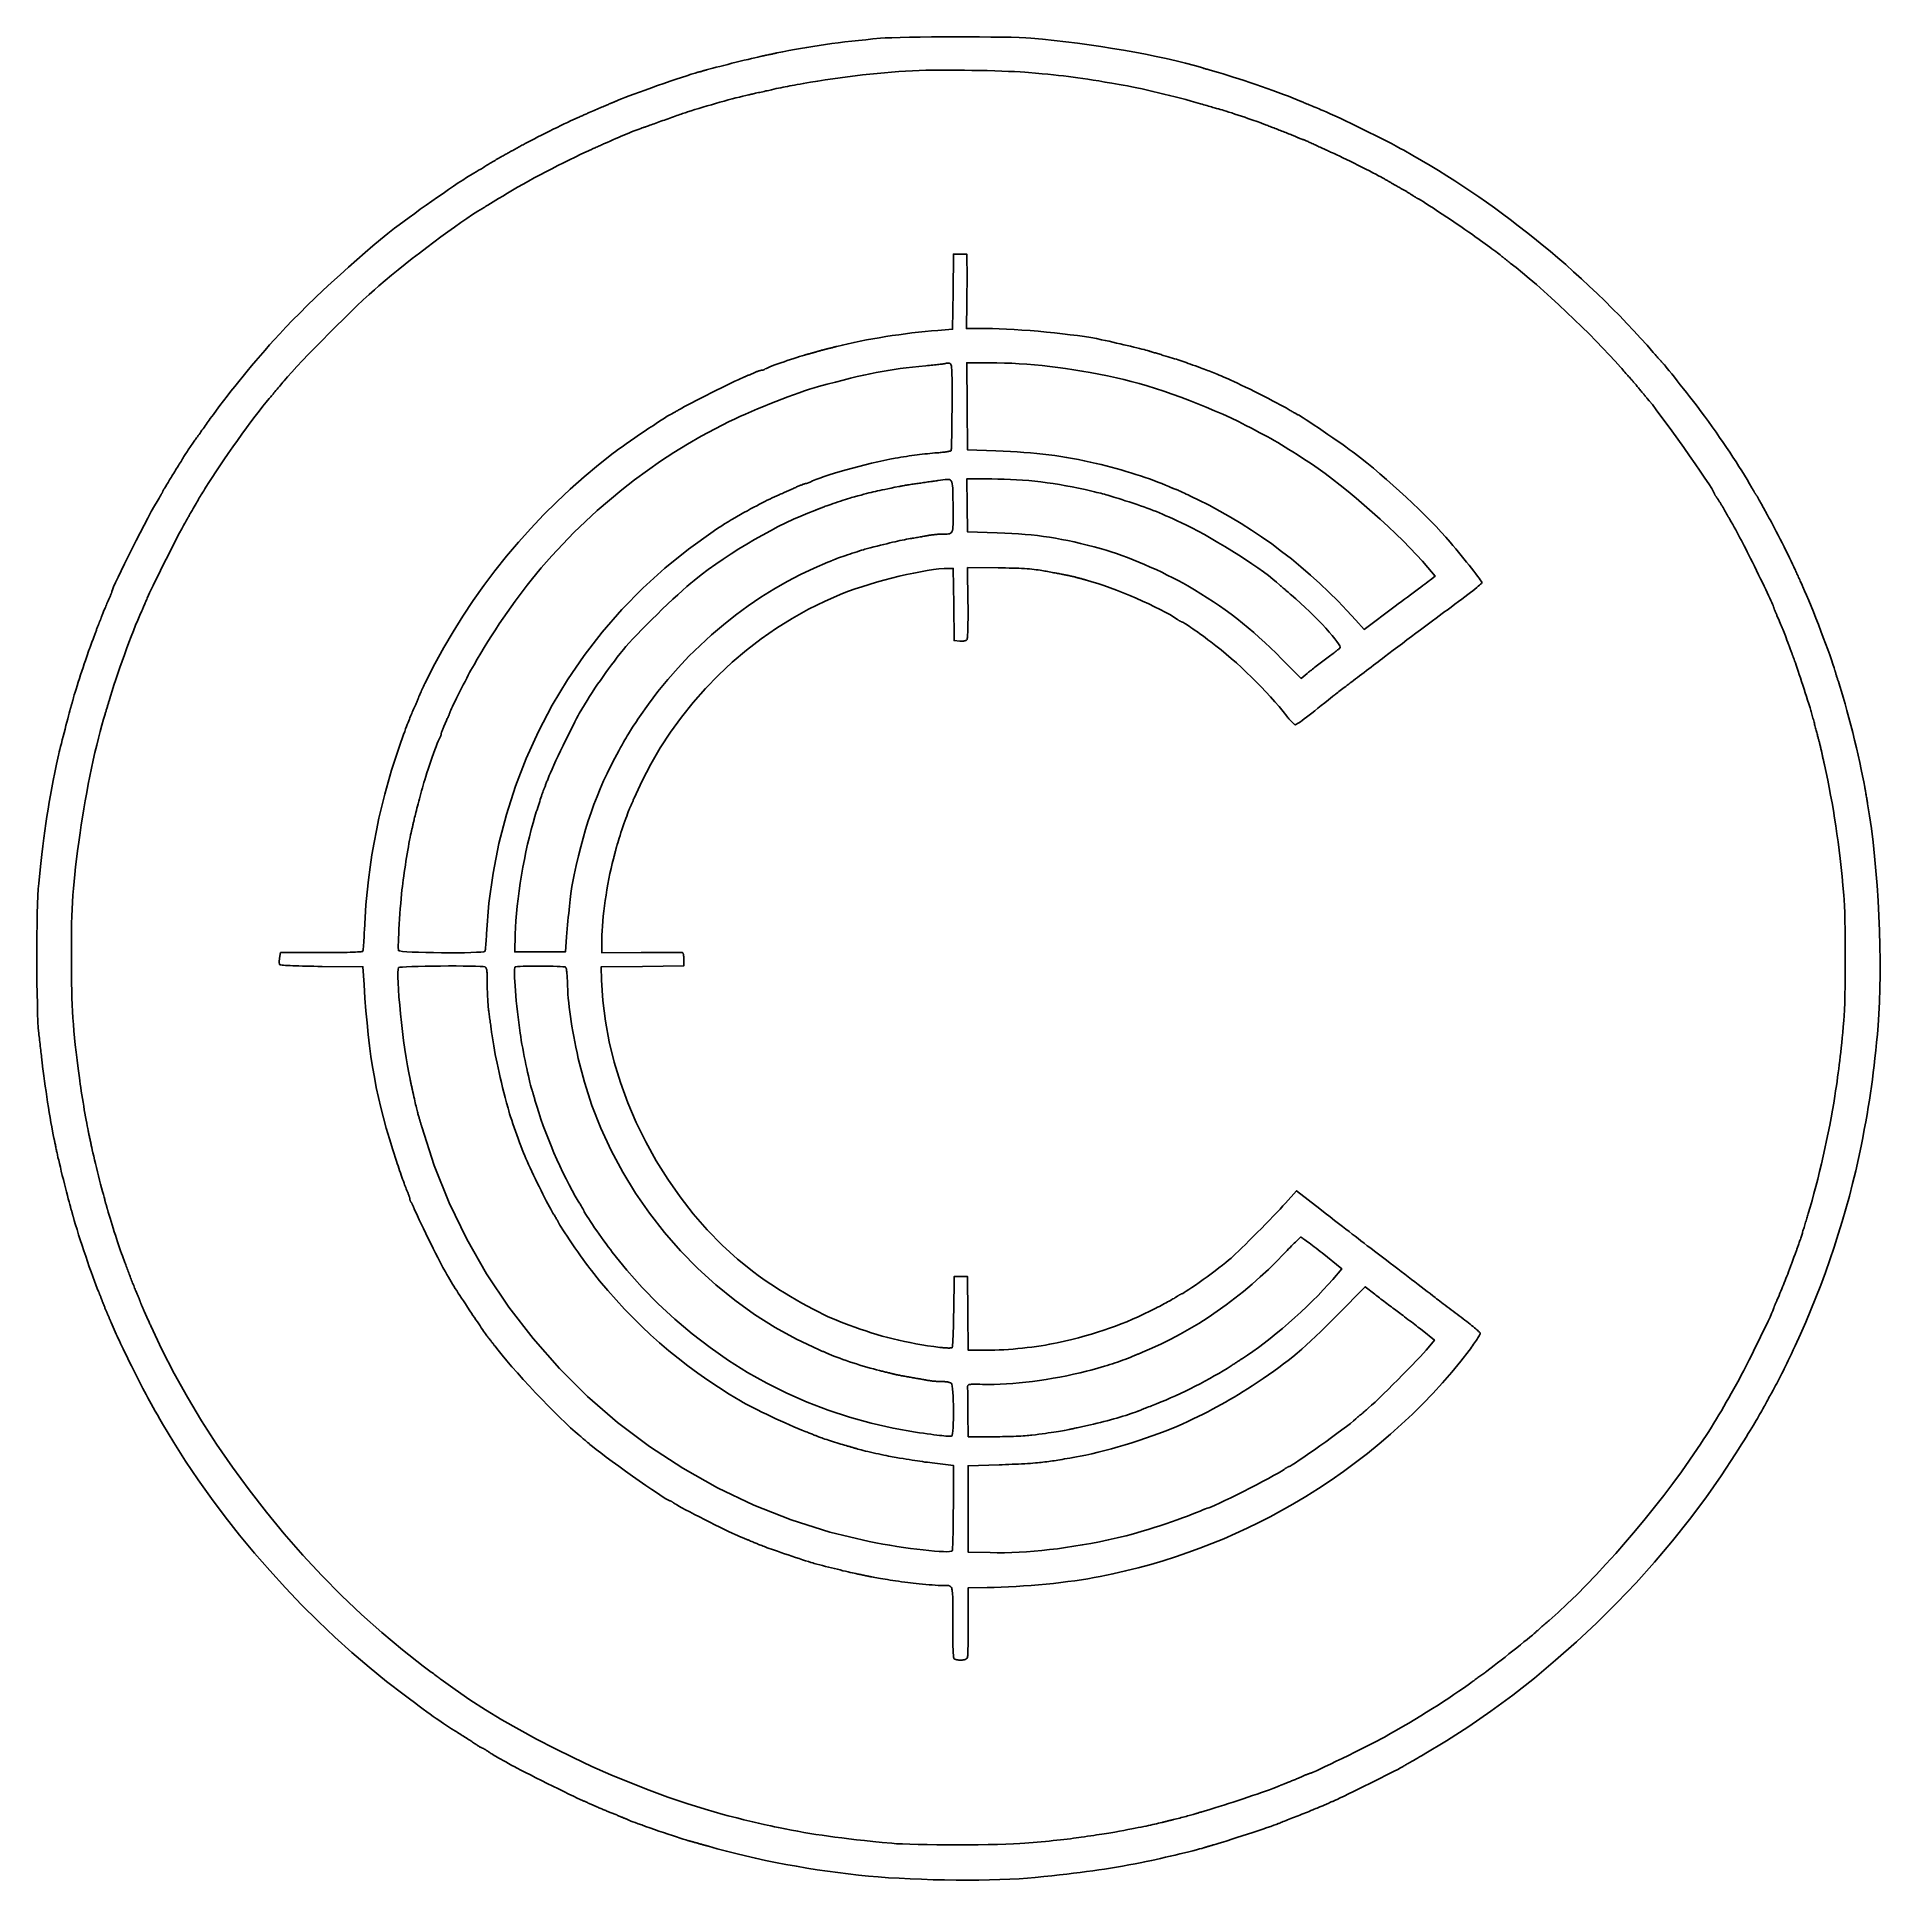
# Model space of a CAD drawing. Header units: millimetres. Extents: x 43 to 150, y 47 to 153.
import ezdxf

# ---------------------------------------------------------------- set-up
doc = ezdxf.new("R2010")
doc.units = ezdxf.units.MM
doc.layers.get('0').update_dxf_attribs({"linetype": 'CONTINUOUS'})

msp = doc.modelspace()

# ---------------------------------------------------------------- linework, layer by layer
for points in [[(92.096, 152.995), (91.668, 152.956), (91.25, 152.915), (90.841, 152.873), (90.441, 152.829), (90.05, 152.783), (89.667, 152.736), (89.29, 152.687), (88.92, 152.636), (88.557, 152.583), (88.198, 152.527), (87.844, 152.47), (87.495, 152.411), (87.149, 152.349), (86.805, 152.284), (86.465, 152.217), (86.126, 152.148), (86.088, 152.14), (86.046, 152.131), (86, 152.122), (85.951, 152.111), (85.9, 152.101), (85.845, 152.089), (85.789, 152.078), (85.731, 152.066), (85.673, 152.053), (85.613, 152.041), (85.553, 152.028), (85.494, 152.016), (85.435, 152.004), (85.377, 151.992), (85.321, 151.98), (85.266, 151.969), (85.159, 151.946), (85.02, 151.914), (84.854, 151.876), (84.666, 151.831), (84.459, 151.781), (84.237, 151.727), (84.005, 151.67), (83.767, 151.612), (83.526, 151.552), (83.288, 151.492), (83.055, 151.433), (82.833, 151.376), (82.626, 151.323), (82.437, 151.273), (82.27, 151.229), (82.131, 151.191), (82.099, 151.182), (82.065, 151.172), (82.03, 151.163), (81.994, 151.153), (81.956, 151.142), (81.919, 151.132), (81.881, 151.121), (81.843, 151.111), (81.805, 151.101), (81.768, 151.09), (81.731, 151.08), (81.696, 151.071), (81.662, 151.061), (81.63, 151.053), (81.6, 151.044), (81.572, 151.037), (81.404, 150.988), (81.187, 150.921), (80.927, 150.837), (80.631, 150.74), (80.308, 150.632), (79.964, 150.515), (79.607, 150.392), (79.244, 150.266), (78.882, 150.139), (78.529, 150.013), (78.192, 149.892), (77.879, 149.778), (77.596, 149.673), (77.351, 149.58), (77.151, 149.501), (77.004, 149.44), (76.97, 149.425), (76.934, 149.409), (76.899, 149.394), (76.863, 149.378), (76.827, 149.363), (76.791, 149.347), (76.756, 149.332), (76.721, 149.318), (76.688, 149.303), (76.656, 149.29), (76.625, 149.277), (76.596, 149.265), (76.569, 149.254), (76.545, 149.243), (76.523, 149.234), (76.504, 149.227), (76.456, 149.208), (76.404, 149.186), (76.347, 149.163), (76.286, 149.138), (76.22, 149.11), (76.151, 149.081), (76.078, 149.05), (76.002, 149.017), (75.923, 148.983), (75.841, 148.948), (75.756, 148.911), (75.669, 148.873), (75.579, 148.833), (75.488, 148.793), (75.395, 148.752), (75.301, 148.711), (75.255, 148.69), (75.207, 148.669), (75.156, 148.646), (75.103, 148.623), (75.05, 148.599), (74.995, 148.575), (74.939, 148.551), (74.884, 148.526), (74.829, 148.502), (74.774, 148.478), (74.721, 148.454), (74.669, 148.431), (74.619, 148.409), (74.571, 148.388), (74.526, 148.368), (74.485, 148.35), (74.362, 148.295), (74.214, 148.227), (74.044, 148.147), (73.857, 148.057), (73.656, 147.96), (73.443, 147.856), (73.223, 147.748), (72.999, 147.637), (72.774, 147.525), (72.553, 147.414), (72.337, 147.305), (72.132, 147.2), (71.94, 147.101), (71.764, 147.009), (71.609, 146.927), (71.478, 146.856), (71.419, 146.823), (71.357, 146.789), (71.293, 146.754), (71.227, 146.718), (71.16, 146.681), (71.092, 146.644), (71.025, 146.606), (70.957, 146.569), (70.891, 146.533), (70.825, 146.497), (70.762, 146.462), (70.701, 146.428), (70.642, 146.396), (70.587, 146.366), (70.536, 146.338), (70.49, 146.312), (70.443, 146.287), (70.391, 146.258), (70.335, 146.226), (70.276, 146.192), (70.213, 146.156), (70.147, 146.118), (70.079, 146.078), (70.01, 146.038), (69.939, 145.996), (69.868, 145.954), (69.797, 145.912), (69.726, 145.87), (69.657, 145.828), (69.588, 145.787), (69.522, 145.747), (69.459, 145.708), (69.396, 145.67), (69.332, 145.631), (69.268, 145.592), (69.203, 145.552), (69.139, 145.513), (69.075, 145.475), (69.013, 145.437), (68.952, 145.401), (68.894, 145.366), (68.838, 145.332), (68.784, 145.301), (68.735, 145.271), (68.689, 145.244), (68.647, 145.22), (68.611, 145.198), (68.579, 145.18), (68.42, 145.086), (68.225, 144.964), (67.999, 144.819), (67.746, 144.652), (67.469, 144.467), (67.174, 144.266), (66.863, 144.053), (66.542, 143.83), (66.214, 143.6), (65.883, 143.366), (65.554, 143.131), (65.23, 142.897), (64.916, 142.669), (64.616, 142.448), (64.334, 142.237), (64.074, 142.039), (63.683, 141.732), (63.264, 141.393), (62.823, 141.025), (62.364, 140.633), (61.891, 140.222), (61.41, 139.795), (60.924, 139.356), (60.439, 138.911), (59.958, 138.463), (59.488, 138.017), (59.031, 137.576), (58.594, 137.146), (58.18, 136.729), (57.794, 136.332), (57.441, 135.957), (57.126, 135.61), (56.858, 135.308), (56.594, 135.005), (56.332, 134.702), (56.074, 134.399), (55.82, 134.098), (55.57, 133.799), (55.325, 133.503), (55.086, 133.209), (54.853, 132.92), (54.627, 132.635), (54.408, 132.355), (54.197, 132.081), (53.994, 131.814), (53.799, 131.554), (53.614, 131.301), (53.438, 131.057), (53.381, 130.976), (53.322, 130.893), (53.261, 130.808), (53.2, 130.723), (53.139, 130.637), (53.078, 130.551), (53.018, 130.467), (52.958, 130.384), (52.9, 130.304), (52.845, 130.226), (52.791, 130.152), (52.74, 130.082), (52.693, 130.016), (52.65, 129.956), (52.61, 129.902), (52.575, 129.854), (52.541, 129.807), (52.505, 129.756), (52.467, 129.701), (52.426, 129.643), (52.384, 129.582), (52.341, 129.518), (52.297, 129.453), (52.252, 129.386), (52.208, 129.319), (52.163, 129.251), (52.119, 129.184), (52.076, 129.117), (52.034, 129.051), (51.993, 128.987), (51.954, 128.925), (51.918, 128.866), (51.88, 128.805), (51.84, 128.739), (51.796, 128.668), (51.749, 128.593), (51.701, 128.514), (51.65, 128.432), (51.598, 128.347), (51.545, 128.261), (51.491, 128.175), (51.437, 128.087), (51.383, 128), (51.33, 127.914), (51.278, 127.83), (51.227, 127.747), (51.178, 127.668), (51.131, 127.592), (51.086, 127.519), (51.042, 127.448), (50.999, 127.379), (50.959, 127.312), (50.92, 127.248), (50.883, 127.187), (50.849, 127.129), (50.818, 127.076), (50.789, 127.027), (50.763, 126.983), (50.741, 126.944), (50.722, 126.91), (50.707, 126.883), (50.696, 126.861), (50.69, 126.846), (50.687, 126.839), (50.686, 126.833), (50.683, 126.825), (50.678, 126.813), (50.671, 126.799), (50.662, 126.782), (50.652, 126.762), (50.64, 126.741), (50.627, 126.718), (50.612, 126.692), (50.596, 126.665), (50.579, 126.637), (50.561, 126.607), (50.542, 126.577), (50.522, 126.545), (50.501, 126.513), (50.48, 126.48), (50.363, 126.287), (50.211, 126.022), (50.033, 125.698), (49.833, 125.324), (49.616, 124.913), (49.389, 124.474), (49.156, 124.021), (48.924, 123.563), (48.699, 123.112), (48.485, 122.68), (48.289, 122.276), (48.116, 121.913), (47.971, 121.601), (47.861, 121.352), (47.791, 121.177), (47.766, 121.087), (47.765, 121.081), (47.763, 121.071), (47.758, 121.057), (47.752, 121.039), (47.745, 121.019), (47.735, 120.995), (47.725, 120.968), (47.713, 120.939), (47.701, 120.907), (47.687, 120.873), (47.672, 120.838), (47.656, 120.8), (47.639, 120.762), (47.622, 120.722), (47.604, 120.681), (47.586, 120.639), (47.547, 120.552), (47.511, 120.469), (47.476, 120.389), (47.443, 120.314), (47.412, 120.242), (47.383, 120.173), (47.355, 120.108), (47.329, 120.045), (47.304, 119.986), (47.281, 119.929), (47.259, 119.874), (47.238, 119.822), (47.218, 119.771), (47.199, 119.723), (47.182, 119.676), (47.165, 119.631), (47.158, 119.612), (47.151, 119.592), (47.142, 119.57), (47.134, 119.547), (47.124, 119.523), (47.115, 119.498), (47.105, 119.472), (47.094, 119.446), (47.084, 119.42), (47.073, 119.393), (47.063, 119.367), (47.053, 119.341), (47.042, 119.315), (47.032, 119.291), (47.022, 119.267), (47.013, 119.244), (47.003, 119.22), (46.992, 119.191), (46.979, 119.159), (46.965, 119.123), (46.95, 119.085), (46.934, 119.043), (46.917, 118.999), (46.9, 118.953), (46.882, 118.906), (46.863, 118.857), (46.845, 118.807), (46.826, 118.757), (46.807, 118.706), (46.789, 118.656), (46.77, 118.606), (46.752, 118.557), (46.734, 118.506), (46.715, 118.454), (46.695, 118.399), (46.674, 118.343), (46.653, 118.285), (46.631, 118.227), (46.61, 118.168), (46.588, 118.11), (46.567, 118.052), (46.546, 117.995), (46.525, 117.939), (46.505, 117.886), (46.486, 117.834), (46.468, 117.786), (46.451, 117.741), (46.436, 117.699), (46.394, 117.585), (46.345, 117.446), (46.289, 117.285), (46.229, 117.107), (46.164, 116.914), (46.096, 116.71), (46.027, 116.499), (45.958, 116.284), (45.888, 116.069), (45.821, 115.858), (45.757, 115.653), (45.696, 115.46), (45.641, 115.28), (45.592, 115.118), (45.551, 114.978), (45.519, 114.862), (45.51, 114.83), (45.501, 114.797), (45.491, 114.762), (45.481, 114.725), (45.471, 114.688), (45.46, 114.65), (45.45, 114.612), (45.439, 114.574), (45.429, 114.537), (45.418, 114.499), (45.408, 114.463), (45.398, 114.428), (45.388, 114.394), (45.379, 114.362), (45.37, 114.332), (45.362, 114.304), (45.334, 114.204), (45.299, 114.075), (45.258, 113.922), (45.212, 113.749), (45.162, 113.56), (45.11, 113.358), (45.056, 113.15), (45.001, 112.938), (44.948, 112.728), (44.896, 112.522), (44.847, 112.327), (44.801, 112.145), (44.761, 111.981), (44.727, 111.84), (44.7, 111.725), (44.681, 111.641), (44.573, 111.129), (44.474, 110.647), (44.382, 110.192), (44.298, 109.757), (44.219, 109.337), (44.146, 108.927), (44.078, 108.523), (44.013, 108.118), (43.952, 107.708), (43.892, 107.287), (43.834, 106.851), (43.777, 106.393), (43.72, 105.91), (43.661, 105.396), (43.601, 104.845), (43.538, 104.252), (43.513, 103.945), (43.491, 103.541), (43.473, 103.056), (43.458, 102.502), (43.446, 101.895), (43.438, 101.247), (43.433, 100.573), (43.432, 99.887), (43.434, 99.202), (43.439, 98.533), (43.448, 97.893), (43.46, 97.296), (43.475, 96.756), (43.493, 96.288), (43.515, 95.904), (43.541, 95.618), (43.552, 95.523), (43.563, 95.421), (43.576, 95.316), (43.588, 95.207), (43.601, 95.096), (43.614, 94.982), (43.627, 94.868), (43.64, 94.754), (43.653, 94.641), (43.666, 94.529), (43.679, 94.42), (43.691, 94.315), (43.702, 94.213), (43.713, 94.117), (43.724, 94.027), (43.733, 93.943), (43.762, 93.694), (43.796, 93.427), (43.832, 93.146), (43.872, 92.853), (43.915, 92.552), (43.959, 92.245), (44.005, 91.936), (44.053, 91.628), (44.1, 91.324), (44.149, 91.027), (44.196, 90.739), (44.244, 90.465), (44.289, 90.207), (44.334, 89.969), (44.375, 89.753), (44.415, 89.562), (44.423, 89.524), (44.432, 89.482), (44.441, 89.437), (44.451, 89.388), (44.462, 89.336), (44.474, 89.282), (44.486, 89.225), (44.498, 89.168), (44.51, 89.109), (44.522, 89.049), (44.535, 88.989), (44.547, 88.93), (44.56, 88.871), (44.572, 88.813), (44.583, 88.757), (44.595, 88.703), (44.618, 88.592), (44.651, 88.45), (44.691, 88.279), (44.736, 88.086), (44.787, 87.874), (44.842, 87.647), (44.9, 87.412), (44.96, 87.171), (45.02, 86.93), (45.08, 86.693), (45.138, 86.464), (45.193, 86.249), (45.244, 86.051), (45.29, 85.876), (45.33, 85.727), (45.363, 85.61), (45.371, 85.582), (45.38, 85.552), (45.389, 85.52), (45.398, 85.486), (45.408, 85.451), (45.419, 85.414), (45.429, 85.377), (45.44, 85.34), (45.451, 85.301), (45.461, 85.263), (45.472, 85.226), (45.482, 85.189), (45.493, 85.152), (45.502, 85.117), (45.512, 85.083), (45.521, 85.051), (45.588, 84.816), (45.664, 84.558), (45.749, 84.28), (45.841, 83.988), (45.937, 83.684), (46.039, 83.373), (46.142, 83.059), (46.248, 82.745), (46.354, 82.435), (46.458, 82.134), (46.561, 81.844), (46.659, 81.571), (46.753, 81.317), (46.84, 81.087), (46.919, 80.884), (46.99, 80.713), (46.998, 80.693), (47.008, 80.671), (47.018, 80.645), (47.03, 80.616), (47.042, 80.584), (47.055, 80.551), (47.069, 80.515), (47.084, 80.478), (47.099, 80.439), (47.114, 80.4), (47.13, 80.359), (47.145, 80.318), (47.161, 80.277), (47.177, 80.236), (47.192, 80.195), (47.207, 80.155), (47.222, 80.114), (47.238, 80.071), (47.255, 80.027), (47.272, 79.982), (47.29, 79.937), (47.308, 79.891), (47.326, 79.845), (47.344, 79.799), (47.362, 79.755), (47.38, 79.711), (47.397, 79.668), (47.414, 79.628), (47.43, 79.589), (47.445, 79.553), (47.46, 79.519), (47.473, 79.489), (47.486, 79.459), (47.5, 79.427), (47.514, 79.393), (47.529, 79.358), (47.545, 79.322), (47.561, 79.285), (47.578, 79.247), (47.594, 79.21), (47.61, 79.172), (47.627, 79.134), (47.643, 79.097), (47.658, 79.061), (47.673, 79.026), (47.688, 78.992), (47.701, 78.96), (47.714, 78.93), (47.775, 78.789), (47.834, 78.653), (47.893, 78.52), (47.95, 78.39), (48.009, 78.26), (48.068, 78.129), (48.13, 77.996), (48.194, 77.858), (48.262, 77.715), (48.334, 77.564), (48.41, 77.404), (48.493, 77.234), (48.581, 77.052), (48.677, 76.856), (48.781, 76.645), (48.893, 76.417), (49.021, 76.159), (49.139, 75.921), (49.249, 75.701), (49.352, 75.497), (49.451, 75.304), (49.546, 75.119), (49.639, 74.941), (49.733, 74.765), (49.828, 74.588), (49.926, 74.409), (50.03, 74.223), (50.14, 74.027), (50.258, 73.819), (50.385, 73.595), (50.524, 73.352), (50.677, 73.088), (51.325, 72.002), (52.013, 70.919), (52.74, 69.84), (53.503, 68.769), (54.299, 67.708), (55.126, 66.659), (55.983, 65.626), (56.866, 64.611), (57.774, 63.616), (58.704, 62.645), (59.653, 61.699), (60.62, 60.781), (61.602, 59.895), (62.597, 59.041), (63.602, 58.224), (64.616, 57.445), (64.932, 57.21), (65.219, 56.996), (65.48, 56.803), (65.717, 56.628), (65.931, 56.47), (66.126, 56.328), (66.303, 56.2), (66.465, 56.085), (66.615, 55.98), (66.753, 55.884), (66.883, 55.796), (67.006, 55.713), (67.126, 55.635), (67.244, 55.56), (67.362, 55.486), (67.483, 55.412), (67.547, 55.373), (67.614, 55.331), (67.683, 55.288), (67.755, 55.243), (67.828, 55.197), (67.902, 55.15), (67.977, 55.103), (68.051, 55.055), (68.125, 55.008), (68.197, 54.961), (68.268, 54.915), (68.336, 54.871), (68.401, 54.828), (68.463, 54.787), (68.521, 54.749), (68.574, 54.713), (68.624, 54.679), (68.673, 54.646), (68.721, 54.615), (68.768, 54.584), (68.813, 54.555), (68.856, 54.528), (68.897, 54.502), (68.935, 54.479), (68.971, 54.457), (69.004, 54.438), (69.033, 54.422), (69.058, 54.407), (69.08, 54.396), (69.097, 54.388), (69.11, 54.383), (69.119, 54.381), (69.126, 54.38), (69.135, 54.378), (69.146, 54.374), (69.158, 54.369), (69.173, 54.362), (69.189, 54.354), (69.206, 54.344), (69.225, 54.334), (69.245, 54.322), (69.266, 54.31), (69.287, 54.296), (69.31, 54.282), (69.333, 54.268), (69.356, 54.252), (69.379, 54.236), (69.403, 54.22), (69.444, 54.19), (69.486, 54.162), (69.529, 54.133), (69.575, 54.103), (69.625, 54.071), (69.68, 54.037), (69.743, 54), (69.813, 53.958), (69.893, 53.911), (69.984, 53.859), (70.087, 53.8), (70.204, 53.733), (70.336, 53.659), (70.483, 53.575), (70.649, 53.482), (70.833, 53.378), (70.96, 53.309), (71.138, 53.216), (71.36, 53.101), (71.617, 52.97), (71.905, 52.824), (72.214, 52.669), (72.537, 52.507), (72.869, 52.342), (73.2, 52.178), (73.524, 52.018), (73.834, 51.866), (74.122, 51.725), (74.382, 51.6), (74.605, 51.494), (74.785, 51.409), (74.914, 51.351), (74.947, 51.337), (74.983, 51.321), (75.021, 51.305), (75.062, 51.287), (75.105, 51.268), (75.149, 51.248), (75.195, 51.228), (75.242, 51.207), (75.29, 51.186), (75.337, 51.165), (75.385, 51.144), (75.432, 51.123), (75.478, 51.103), (75.523, 51.082), (75.567, 51.063), (75.608, 51.044), (75.651, 51.025), (75.697, 51.005), (75.746, 50.984), (75.798, 50.961), (75.852, 50.938), (75.908, 50.915), (75.965, 50.89), (76.023, 50.866), (76.082, 50.842), (76.14, 50.817), (76.198, 50.793), (76.256, 50.77), (76.312, 50.747), (76.366, 50.725), (76.418, 50.704), (76.468, 50.685), (76.516, 50.666), (76.567, 50.645), (76.619, 50.625), (76.672, 50.604), (76.725, 50.582), (76.779, 50.56), (76.832, 50.539), (76.885, 50.517), (76.936, 50.496), (76.986, 50.475), (77.034, 50.455), (77.08, 50.436), (77.124, 50.418), (77.164, 50.401), (77.201, 50.385), (77.234, 50.371), (77.265, 50.357), (77.298, 50.343), (77.331, 50.329), (77.364, 50.315), (77.398, 50.3), (77.431, 50.286), (77.464, 50.272), (77.497, 50.258), (77.528, 50.244), (77.559, 50.231), (77.588, 50.219), (77.616, 50.207), (77.642, 50.196), (77.666, 50.186), (77.687, 50.177), (77.706, 50.169), (77.805, 50.13), (77.945, 50.078), (78.121, 50.014), (78.325, 49.941), (78.554, 49.86), (78.8, 49.774), (79.058, 49.684), (79.323, 49.593), (79.588, 49.503), (79.848, 49.415), (80.097, 49.331), (80.328, 49.254), (80.538, 49.186), (80.718, 49.127), (80.865, 49.082), (80.971, 49.05), (80.999, 49.043), (81.03, 49.034), (81.063, 49.025), (81.098, 49.015), (81.135, 49.005), (81.174, 48.994), (81.213, 48.983), (81.254, 48.972), (81.295, 48.96), (81.336, 48.949), (81.378, 48.937), (81.418, 48.926), (81.459, 48.915), (81.498, 48.904), (81.536, 48.893), (81.572, 48.883), (81.609, 48.873), (81.647, 48.862), (81.686, 48.851), (81.726, 48.84), (81.767, 48.828), (81.808, 48.817), (81.85, 48.805), (81.891, 48.793), (81.931, 48.782), (81.971, 48.771), (82.009, 48.76), (82.046, 48.749), (82.082, 48.739), (82.115, 48.729), (82.146, 48.72), (82.174, 48.712), (82.685, 48.567), (83.215, 48.426), (83.759, 48.288), (84.317, 48.154), (84.887, 48.025), (85.466, 47.901), (86.054, 47.781), (86.648, 47.667), (87.247, 47.559), (87.848, 47.457), (88.45, 47.361), (89.051, 47.272), (89.649, 47.191), (90.243, 47.116), (90.83, 47.05), (91.409, 46.992), (91.968, 46.943), (92.56, 46.901), (93.178, 46.864), (93.817, 46.832), (94.471, 46.806), (95.134, 46.786), (95.802, 46.772), (96.467, 46.763), (97.125, 46.76), (97.769, 46.763), (98.394, 46.773), (98.994, 46.788), (99.563, 46.809), (100.096, 46.836), (100.588, 46.87), (101.031, 46.909), (101.525, 46.96), (101.991, 47.01), (102.43, 47.058), (102.846, 47.106), (103.242, 47.153), (103.622, 47.201), (103.987, 47.249), (104.343, 47.298), (104.69, 47.348), (105.034, 47.401), (105.375, 47.455), (105.719, 47.513), (106.068, 47.573), (106.424, 47.637), (106.792, 47.705), (107.174, 47.778), (107.335, 47.81), (107.53, 47.851), (107.753, 47.9), (107.999, 47.954), (108.262, 48.014), (108.536, 48.077), (108.817, 48.142), (109.099, 48.208), (109.377, 48.274), (109.644, 48.339), (109.897, 48.401), (110.128, 48.458), (110.334, 48.51), (110.507, 48.556), (110.644, 48.593), (110.739, 48.622), (110.763, 48.629), (110.79, 48.638), (110.82, 48.647), (110.853, 48.657), (110.888, 48.668), (110.925, 48.679), (110.964, 48.691), (111.004, 48.703), (111.046, 48.715), (111.088, 48.727), (111.13, 48.739), (111.173, 48.752), (111.216, 48.764), (111.258, 48.776), (111.3, 48.788), (111.34, 48.799), (111.465, 48.836), (111.638, 48.889), (111.852, 48.955), (112.101, 49.034), (112.375, 49.122), (112.668, 49.216), (112.972, 49.315), (113.281, 49.415), (113.585, 49.515), (113.879, 49.612), (114.154, 49.704), (114.403, 49.788), (114.619, 49.861), (114.794, 49.921), (114.921, 49.967), (114.992, 49.994), (115.014, 50.004), (115.047, 50.018), (115.089, 50.035), (115.14, 50.055), (115.198, 50.079), (115.264, 50.106), (115.337, 50.135), (115.416, 50.166), (115.5, 50.2), (115.589, 50.235), (115.683, 50.272), (115.78, 50.31), (115.881, 50.35), (115.984, 50.39), (116.088, 50.431), (116.194, 50.473), (116.301, 50.515), (116.409, 50.557), (116.517, 50.6), (116.625, 50.642), (116.731, 50.685), (116.836, 50.727), (116.938, 50.768), (117.036, 50.808), (117.13, 50.846), (117.219, 50.882), (117.303, 50.917), (117.38, 50.949), (117.451, 50.978), (117.513, 51.005), (117.567, 51.028), (117.612, 51.048), (117.653, 51.066), (117.696, 51.085), (117.74, 51.105), (117.786, 51.125), (117.832, 51.146), (117.879, 51.167), (117.926, 51.187), (117.973, 51.208), (118.02, 51.229), (118.065, 51.249), (118.109, 51.268), (118.152, 51.287), (118.192, 51.304), (118.231, 51.321), (118.266, 51.337), (118.299, 51.351), (118.44, 51.414), (118.627, 51.501), (118.853, 51.608), (119.111, 51.732), (119.395, 51.87), (119.697, 52.017), (120.01, 52.172), (120.329, 52.329), (120.645, 52.487), (120.951, 52.64), (121.242, 52.787), (121.509, 52.923), (121.746, 53.045), (121.946, 53.149), (122.103, 53.233), (122.208, 53.292), (122.253, 53.319), (122.3, 53.346), (122.348, 53.375), (122.397, 53.403), (122.446, 53.432), (122.496, 53.461), (122.545, 53.49), (122.593, 53.519), (122.641, 53.546), (122.687, 53.573), (122.732, 53.599), (122.774, 53.624), (122.815, 53.647), (122.852, 53.669), (122.886, 53.688), (122.917, 53.706), (122.947, 53.723), (122.979, 53.741), (123.012, 53.761), (123.047, 53.781), (123.083, 53.801), (123.12, 53.823), (123.158, 53.844), (123.196, 53.866), (123.234, 53.888), (123.272, 53.909), (123.309, 53.93), (123.345, 53.951), (123.38, 53.971), (123.413, 53.99), (123.445, 54.009), (123.475, 54.026), (124.762, 54.793), (126.044, 55.62), (127.318, 56.501), (128.58, 57.434), (129.826, 58.415), (131.053, 59.441), (132.257, 60.507), (133.433, 61.61), (134.579, 62.747), (135.691, 63.914), (136.765, 65.107), (137.796, 66.323), (138.782, 67.557), (139.719, 68.808), (140.603, 70.07), (141.43, 71.341), (141.603, 71.618), (141.762, 71.872), (141.907, 72.104), (142.039, 72.317), (142.159, 72.512), (142.269, 72.69), (142.369, 72.854), (142.46, 73.004), (142.544, 73.143), (142.621, 73.272), (142.692, 73.393), (142.759, 73.508), (142.822, 73.618), (142.883, 73.724), (142.942, 73.83), (143, 73.935), (143.035, 73.999), (143.072, 74.067), (143.112, 74.14), (143.154, 74.216), (143.197, 74.295), (143.242, 74.376), (143.288, 74.459), (143.334, 74.543), (143.38, 74.627), (143.426, 74.711), (143.472, 74.793), (143.517, 74.875), (143.56, 74.954), (143.602, 75.03), (143.642, 75.103), (143.68, 75.172), (143.744, 75.288), (143.806, 75.402), (143.866, 75.515), (143.926, 75.629), (143.987, 75.745), (144.048, 75.864), (144.11, 75.989), (144.176, 76.12), (144.244, 76.258), (144.316, 76.407), (144.393, 76.566), (144.475, 76.738), (144.563, 76.923), (144.657, 77.124), (144.759, 77.341), (144.87, 77.577), (145.18, 78.255), (145.483, 78.947), (145.778, 79.649), (146.065, 80.361), (146.343, 81.082), (146.612, 81.809), (146.871, 82.541), (147.12, 83.277), (147.357, 84.014), (147.583, 84.751), (147.797, 85.487), (147.999, 86.22), (148.188, 86.948), (148.363, 87.67), (148.523, 88.385), (148.67, 89.089), (148.767, 89.583), (148.856, 90.052), (148.939, 90.499), (149.017, 90.928), (149.088, 91.344), (149.154, 91.75), (149.216, 92.149), (149.274, 92.545), (149.329, 92.941), (149.38, 93.343), (149.429, 93.752), (149.476, 94.174), (149.522, 94.611), (149.567, 95.067), (149.612, 95.547), (149.657, 96.053), (149.705, 96.714), (149.74, 97.426), (149.763, 98.182), (149.773, 98.975), (149.771, 99.798), (149.758, 100.644), (149.733, 101.506), (149.697, 102.377), (149.65, 103.251), (149.593, 104.12), (149.526, 104.977), (149.449, 105.816), (149.363, 106.629), (149.268, 107.411), (149.164, 108.153), (149.052, 108.849), (149.041, 108.908), (149.031, 108.969), (149.02, 109.032), (149.009, 109.096), (148.997, 109.161), (148.986, 109.227), (148.975, 109.292), (148.963, 109.357), (148.952, 109.42), (148.942, 109.482), (148.931, 109.542), (148.921, 109.6), (148.912, 109.654), (148.903, 109.705), (148.895, 109.751), (148.888, 109.794), (148.831, 110.104), (148.763, 110.45), (148.685, 110.824), (148.598, 111.222), (148.504, 111.639), (148.404, 112.068), (148.299, 112.506), (148.19, 112.945), (148.08, 113.381), (147.969, 113.809), (147.858, 114.222), (147.75, 114.617), (147.645, 114.986), (147.544, 115.326), (147.45, 115.63), (147.363, 115.893), (147.349, 115.934), (147.335, 115.976), (147.321, 116.02), (147.306, 116.064), (147.292, 116.108), (147.278, 116.153), (147.263, 116.198), (147.25, 116.242), (147.236, 116.285), (147.223, 116.328), (147.211, 116.368), (147.199, 116.407), (147.189, 116.444), (147.179, 116.478), (147.17, 116.509), (147.162, 116.538), (147.118, 116.691), (147.052, 116.895), (146.967, 117.142), (146.867, 117.426), (146.753, 117.741), (146.628, 118.08), (146.494, 118.437), (146.354, 118.804), (146.211, 119.176), (146.067, 119.545), (145.924, 119.906), (145.785, 120.251), (145.653, 120.575), (145.53, 120.87), (145.418, 121.13), (145.32, 121.349), (145.299, 121.396), (145.275, 121.447), (145.25, 121.503), (145.222, 121.563), (145.194, 121.626), (145.164, 121.692), (145.133, 121.759), (145.101, 121.829), (145.069, 121.899), (145.037, 121.97), (145.005, 122.042), (144.973, 122.112), (144.942, 122.182), (144.911, 122.25), (144.881, 122.316), (144.852, 122.38), (144.793, 122.509), (144.721, 122.662), (144.637, 122.837), (144.544, 123.028), (144.444, 123.233), (144.338, 123.447), (144.227, 123.668), (144.115, 123.892), (144.002, 124.115), (143.891, 124.333), (143.783, 124.543), (143.681, 124.741), (143.585, 124.924), (143.498, 125.088), (143.422, 125.229), (143.358, 125.344), (143.34, 125.377), (143.319, 125.414), (143.296, 125.454), (143.272, 125.498), (143.246, 125.544), (143.219, 125.592), (143.191, 125.643), (143.162, 125.695), (143.133, 125.748), (143.103, 125.802), (143.074, 125.856), (143.044, 125.91), (143.014, 125.963), (142.986, 126.016), (142.958, 126.067), (142.93, 126.117), (142.904, 126.165), (142.877, 126.213), (142.851, 126.261), (142.825, 126.307), (142.8, 126.352), (142.776, 126.395), (142.752, 126.437), (142.73, 126.476), (142.709, 126.512), (142.689, 126.546), (142.67, 126.577), (142.654, 126.605), (142.639, 126.628), (142.627, 126.648), (142.617, 126.664), (142.609, 126.675), (142.601, 126.685), (142.592, 126.699), (142.582, 126.714), (142.57, 126.732), (142.557, 126.752), (142.543, 126.775), (142.529, 126.799), (142.513, 126.824), (142.497, 126.851), (142.48, 126.879), (142.463, 126.908), (142.445, 126.938), (142.427, 126.969), (142.409, 127), (142.392, 127.031), (142.374, 127.062), (142.237, 127.301), (142.094, 127.544), (141.944, 127.793), (141.789, 128.047), (141.626, 128.305), (141.458, 128.57), (141.282, 128.84), (141.101, 129.115), (140.912, 129.396), (140.716, 129.682), (140.514, 129.975), (140.305, 130.273), (140.089, 130.578), (139.865, 130.889), (139.635, 131.206), (139.397, 131.529), (139.316, 131.637), (139.209, 131.777), (139.079, 131.946), (138.932, 132.136), (138.77, 132.343), (138.599, 132.561), (138.422, 132.785), (138.244, 133.01), (138.07, 133.231), (137.902, 133.441), (137.747, 133.636), (137.607, 133.81), (137.487, 133.958), (137.391, 134.075), (137.324, 134.155), (137.29, 134.192), (137.282, 134.2), (137.269, 134.214), (137.251, 134.234), (137.228, 134.26), (137.2, 134.291), (137.168, 134.327), (137.133, 134.367), (137.094, 134.412), (137.051, 134.461), (137.006, 134.513), (136.957, 134.568), (136.907, 134.626), (136.855, 134.687), (136.8, 134.749), (136.745, 134.814), (136.688, 134.88), (136.331, 135.288), (135.957, 135.704), (135.567, 136.127), (135.164, 136.553), (134.748, 136.983), (134.322, 137.414), (133.887, 137.845), (133.444, 138.273), (132.996, 138.699), (132.544, 139.119), (132.09, 139.533), (131.635, 139.939), (131.181, 140.335), (130.73, 140.719), (130.283, 141.091), (129.842, 141.448), (129.367, 141.823), (128.9, 142.186), (128.438, 142.538), (127.981, 142.88), (127.526, 143.213), (127.073, 143.537), (126.619, 143.854), (126.164, 144.165), (125.705, 144.47), (125.243, 144.77), (124.774, 145.068), (124.298, 145.362), (123.814, 145.655), (123.319, 145.948), (122.813, 146.241), (122.294, 146.535), (122.088, 146.649), (121.846, 146.778), (121.575, 146.92), (121.279, 147.073), (120.962, 147.234), (120.631, 147.401), (120.29, 147.57), (119.945, 147.741), (119.599, 147.909), (119.259, 148.074), (118.929, 148.232), (118.615, 148.38), (118.321, 148.517), (118.052, 148.64), (117.814, 148.746), (117.612, 148.833), (117.51, 148.876), (117.408, 148.918), (117.307, 148.961), (117.208, 149.002), (117.111, 149.043), (117.016, 149.083), (116.925, 149.121), (116.838, 149.157), (116.756, 149.192), (116.679, 149.224), (116.608, 149.254), (116.544, 149.281), (116.487, 149.305), (116.438, 149.326), (116.397, 149.343), (116.366, 149.356), (116.147, 149.447), (115.902, 149.545), (115.636, 149.649), (115.35, 149.757), (115.049, 149.869), (114.736, 149.984), (114.413, 150.099), (114.084, 150.215), (113.751, 150.33), (113.419, 150.443), (113.09, 150.553), (112.766, 150.659), (112.453, 150.76), (112.151, 150.855), (111.865, 150.942), (111.598, 151.02), (111.531, 151.04), (111.463, 151.059), (111.395, 151.079), (111.328, 151.099), (111.26, 151.118), (111.194, 151.137), (111.13, 151.156), (111.067, 151.174), (111.007, 151.192), (110.95, 151.208), (110.897, 151.224), (110.847, 151.238), (110.802, 151.252), (110.761, 151.263), (110.726, 151.274), (110.696, 151.283), (110.21, 151.421), (109.695, 151.557), (109.153, 151.69), (108.587, 151.821), (108, 151.948), (107.393, 152.071), (106.769, 152.19), (106.13, 152.305), (105.479, 152.414), (104.818, 152.518), (104.148, 152.616), (103.474, 152.708), (102.796, 152.794), (102.118, 152.872), (101.441, 152.943), (100.768, 153.006), (100.491, 153.023), (100.109, 153.039), (99.635, 153.052), (99.086, 153.062), (98.477, 153.07), (97.822, 153.075), (97.137, 153.078), (96.437, 153.078), (95.736, 153.076), (95.051, 153.072), (94.395, 153.065), (93.785, 153.056), (93.235, 153.044), (92.76, 153.03), (92.375, 153.014), (92.096, 152.995)], [(94.717, 151.152), (94.337, 151.138), (93.949, 151.121), (93.554, 151.099), (93.151, 151.073), (92.743, 151.042), (92.329, 151.008), (91.91, 150.97), (91.488, 150.927), (91.062, 150.881), (90.634, 150.831), (90.205, 150.778), (89.774, 150.721), (89.344, 150.66), (88.914, 150.596), (88.485, 150.529), (88.059, 150.458), (87.846, 150.422), (87.65, 150.388), (87.47, 150.357), (87.304, 150.328), (87.149, 150.3), (87.003, 150.273), (86.866, 150.248), (86.734, 150.223), (86.606, 150.198), (86.48, 150.173), (86.353, 150.147), (86.225, 150.12), (86.093, 150.091), (85.955, 150.061), (85.809, 150.029), (85.653, 149.994), (85.568, 149.975), (85.482, 149.956), (85.395, 149.936), (85.309, 149.917), (85.223, 149.898), (85.139, 149.879), (85.056, 149.86), (84.976, 149.843), (84.898, 149.825), (84.825, 149.809), (84.756, 149.793), (84.691, 149.779), (84.632, 149.766), (84.579, 149.754), (84.532, 149.744), (84.493, 149.735), (84.335, 149.699), (84.159, 149.656), (83.966, 149.608), (83.759, 149.555), (83.541, 149.498), (83.312, 149.437), (83.076, 149.372), (82.835, 149.305), (82.591, 149.236), (82.345, 149.166), (82.1, 149.095), (81.859, 149.024), (81.623, 148.953), (81.395, 148.883), (81.177, 148.815), (80.971, 148.749), (80.931, 148.736), (80.882, 148.72), (80.824, 148.7), (80.759, 148.678), (80.688, 148.653), (80.61, 148.626), (80.526, 148.597), (80.438, 148.566), (80.345, 148.534), (80.25, 148.5), (80.151, 148.465), (80.05, 148.429), (79.948, 148.392), (79.845, 148.356), (79.742, 148.318), (79.639, 148.282), (79.537, 148.245), (79.436, 148.208), (79.337, 148.173), (79.239, 148.138), (79.143, 148.103), (79.051, 148.07), (78.963, 148.039), (78.878, 148.009), (78.799, 147.981), (78.726, 147.955), (78.658, 147.932), (78.598, 147.91), (78.545, 147.892), (78.5, 147.876), (78.464, 147.864), (78.437, 147.855), (78.357, 147.829), (78.268, 147.798), (78.171, 147.762), (78.066, 147.723), (77.953, 147.68), (77.833, 147.633), (77.707, 147.582), (77.574, 147.528), (77.435, 147.471), (77.291, 147.41), (77.142, 147.347), (76.988, 147.281), (76.829, 147.212), (76.667, 147.141), (76.501, 147.068), (76.332, 146.992), (76.285, 146.972), (76.236, 146.949), (76.183, 146.926), (76.128, 146.901), (76.07, 146.875), (76.011, 146.849), (75.951, 146.821), (75.89, 146.794), (75.828, 146.767), (75.767, 146.739), (75.706, 146.712), (75.647, 146.685), (75.589, 146.659), (75.533, 146.634), (75.48, 146.611), (75.43, 146.588), (75.125, 146.449), (74.809, 146.303), (74.485, 146.148), (74.155, 145.988), (73.819, 145.821), (73.48, 145.651), (73.14, 145.476), (72.8, 145.299), (72.463, 145.12), (72.129, 144.941), (71.801, 144.761), (71.48, 144.583), (71.169, 144.406), (70.868, 144.232), (70.581, 144.063), (70.308, 143.898), (70.245, 143.859), (70.177, 143.818), (70.107, 143.774), (70.033, 143.729), (69.957, 143.683), (69.879, 143.636), (69.8, 143.588), (69.721, 143.539), (69.642, 143.491), (69.563, 143.444), (69.486, 143.397), (69.411, 143.351), (69.338, 143.307), (69.268, 143.265), (69.202, 143.225), (69.14, 143.187), (68.871, 143.02), (68.571, 142.825), (68.245, 142.607), (67.895, 142.366), (67.526, 142.106), (67.141, 141.829), (66.743, 141.538), (66.335, 141.236), (65.922, 140.925), (65.507, 140.607), (65.093, 140.286), (64.683, 139.964), (64.282, 139.644), (63.893, 139.328), (63.518, 139.018), (63.162, 138.718), (62.902, 138.491), (62.601, 138.218), (62.265, 137.905), (61.9, 137.56), (61.514, 137.189), (61.113, 136.798), (60.702, 136.394), (60.29, 135.983), (59.882, 135.573), (59.485, 135.169), (59.106, 134.778), (58.75, 134.406), (58.425, 134.061), (58.137, 133.748), (57.892, 133.475), (57.698, 133.247), (57.628, 133.163), (57.559, 133.079), (57.49, 132.996), (57.422, 132.914), (57.355, 132.833), (57.29, 132.755), (57.227, 132.68), (57.168, 132.608), (57.111, 132.54), (57.058, 132.476), (57.009, 132.417), (56.964, 132.364), (56.924, 132.317), (56.89, 132.276), (56.862, 132.243), (56.839, 132.216), (56.668, 132.012), (56.473, 131.769), (56.258, 131.494), (56.026, 131.192), (55.781, 130.866), (55.526, 130.521), (55.265, 130.163), (55.001, 129.796), (54.737, 129.425), (54.476, 129.054), (54.223, 128.689), (53.98, 128.333), (53.751, 127.992), (53.539, 127.67), (53.348, 127.373), (53.181, 127.105), (53.117, 127), (53.058, 126.903), (53.003, 126.812), (52.95, 126.725), (52.9, 126.642), (52.852, 126.562), (52.805, 126.483), (52.759, 126.404), (52.712, 126.325), (52.664, 126.243), (52.615, 126.158), (52.563, 126.069), (52.508, 125.974), (52.45, 125.872), (52.387, 125.763), (52.32, 125.644), (52.301, 125.612), (52.281, 125.577), (52.26, 125.541), (52.238, 125.502), (52.215, 125.462), (52.192, 125.421), (52.168, 125.379), (52.144, 125.337), (52.119, 125.295), (52.095, 125.253), (52.071, 125.211), (52.048, 125.17), (52.025, 125.13), (52.003, 125.092), (51.982, 125.056), (51.962, 125.021), (51.888, 124.888), (51.789, 124.705), (51.67, 124.479), (51.534, 124.217), (51.384, 123.927), (51.225, 123.615), (51.059, 123.288), (50.89, 122.955), (50.723, 122.621), (50.56, 122.294), (50.405, 121.981), (50.261, 121.689), (50.133, 121.426), (50.024, 121.198), (49.937, 121.012), (49.875, 120.876), (49.85, 120.818), (49.824, 120.757), (49.797, 120.695), (49.77, 120.632), (49.742, 120.569), (49.715, 120.506), (49.687, 120.443), (49.66, 120.381), (49.634, 120.32), (49.608, 120.262), (49.583, 120.205), (49.56, 120.152), (49.537, 120.101), (49.517, 120.055), (49.498, 120.012), (49.481, 119.974), (49.37, 119.72), (49.253, 119.441), (49.13, 119.141), (49.003, 118.822), (48.874, 118.488), (48.742, 118.143), (48.61, 117.789), (48.479, 117.43), (48.349, 117.07), (48.223, 116.711), (48.1, 116.357), (47.984, 116.011), (47.874, 115.677), (47.771, 115.358), (47.678, 115.056), (47.595, 114.777), (47.583, 114.735), (47.571, 114.691), (47.557, 114.645), (47.543, 114.597), (47.528, 114.548), (47.513, 114.497), (47.498, 114.446), (47.482, 114.395), (47.467, 114.343), (47.451, 114.292), (47.436, 114.243), (47.421, 114.194), (47.406, 114.147), (47.392, 114.102), (47.379, 114.059), (47.367, 114.02), (47.274, 113.715), (47.178, 113.38), (47.081, 113.018), (46.983, 112.631), (46.883, 112.223), (46.784, 111.797), (46.685, 111.355), (46.588, 110.9), (46.492, 110.437), (46.399, 109.966), (46.309, 109.492), (46.223, 109.018), (46.141, 108.546), (46.063, 108.079), (45.992, 107.621), (45.927, 107.173), (45.851, 106.629), (45.783, 106.122), (45.722, 105.647), (45.668, 105.197), (45.621, 104.77), (45.58, 104.358), (45.544, 103.958), (45.514, 103.563), (45.488, 103.169), (45.468, 102.771), (45.451, 102.363), (45.439, 101.94), (45.43, 101.498), (45.425, 101.03), (45.422, 100.533), (45.422, 100), (45.423, 99.459), (45.427, 98.958), (45.432, 98.493), (45.441, 98.057), (45.452, 97.645), (45.467, 97.251), (45.486, 96.869), (45.508, 96.493), (45.536, 96.119), (45.568, 95.739), (45.605, 95.349), (45.648, 94.943), (45.697, 94.515), (45.753, 94.059), (45.815, 93.569), (45.885, 93.041), (45.909, 92.866), (45.936, 92.677), (45.965, 92.479), (45.996, 92.272), (46.029, 92.059), (46.063, 91.843), (46.098, 91.626), (46.134, 91.41), (46.169, 91.197), (46.205, 90.99), (46.239, 90.79), (46.273, 90.601), (46.306, 90.424), (46.336, 90.262), (46.365, 90.117), (46.391, 89.991), (46.399, 89.954), (46.407, 89.912), (46.417, 89.866), (46.427, 89.817), (46.438, 89.765), (46.45, 89.711), (46.462, 89.655), (46.474, 89.597), (46.486, 89.538), (46.498, 89.479), (46.511, 89.419), (46.523, 89.359), (46.536, 89.301), (46.548, 89.243), (46.559, 89.186), (46.571, 89.132), (46.594, 89.023), (46.626, 88.882), (46.665, 88.714), (46.71, 88.523), (46.761, 88.313), (46.815, 88.089), (46.873, 87.855), (46.932, 87.616), (46.992, 87.375), (47.052, 87.137), (47.11, 86.906), (47.166, 86.688), (47.219, 86.485), (47.267, 86.303), (47.309, 86.146), (47.344, 86.018), (47.352, 85.988), (47.361, 85.956), (47.371, 85.923), (47.381, 85.887), (47.391, 85.851), (47.401, 85.814), (47.412, 85.777), (47.423, 85.739), (47.433, 85.701), (47.444, 85.663), (47.455, 85.626), (47.465, 85.59), (47.475, 85.555), (47.484, 85.521), (47.493, 85.489), (47.502, 85.46), (47.549, 85.294), (47.6, 85.119), (47.655, 84.936), (47.712, 84.747), (47.772, 84.553), (47.833, 84.357), (47.896, 84.16), (47.959, 83.964), (48.021, 83.771), (48.083, 83.582), (48.144, 83.4), (48.203, 83.225), (48.26, 83.061), (48.314, 82.909), (48.364, 82.77), (48.41, 82.646), (48.426, 82.603), (48.445, 82.554), (48.465, 82.5), (48.487, 82.442), (48.511, 82.379), (48.536, 82.312), (48.562, 82.243), (48.59, 82.171), (48.617, 82.097), (48.646, 82.022), (48.675, 81.946), (48.703, 81.869), (48.732, 81.793), (48.76, 81.718), (48.788, 81.644), (48.815, 81.572), (48.843, 81.5), (48.871, 81.427), (48.9, 81.352), (48.929, 81.276), (48.958, 81.201), (48.988, 81.126), (49.017, 81.052), (49.046, 80.98), (49.074, 80.909), (49.102, 80.842), (49.128, 80.777), (49.153, 80.716), (49.177, 80.66), (49.199, 80.608), (49.219, 80.561), (49.237, 80.521), (49.253, 80.483), (49.269, 80.447), (49.285, 80.411), (49.3, 80.376), (49.314, 80.342), (49.327, 80.31), (49.34, 80.28), (49.351, 80.251), (49.362, 80.225), (49.371, 80.201), (49.379, 80.179), (49.386, 80.16), (49.391, 80.144), (49.395, 80.131), (49.398, 80.121), (49.399, 80.115), (49.4, 80.109), (49.403, 80.098), (49.408, 80.082), (49.415, 80.063), (49.424, 80.04), (49.434, 80.014), (49.446, 79.985), (49.459, 79.953), (49.474, 79.918), (49.489, 79.88), (49.506, 79.841), (49.524, 79.8), (49.543, 79.756), (49.563, 79.712), (49.583, 79.667), (49.604, 79.62), (49.626, 79.572), (49.649, 79.52), (49.673, 79.466), (49.699, 79.41), (49.725, 79.352), (49.751, 79.293), (49.778, 79.234), (49.805, 79.174), (49.832, 79.114), (49.859, 79.054), (49.885, 78.996), (49.91, 78.94), (49.935, 78.885), (49.958, 78.833), (49.981, 78.783), (50.001, 78.737), (50.647, 77.362), (51.353, 75.988), (52.117, 74.619), (52.933, 73.258), (53.8, 71.91), (54.714, 70.579), (55.672, 69.27), (56.671, 67.985), (57.706, 66.73), (58.776, 65.508), (59.876, 64.324), (61.003, 63.181), (62.155, 62.084), (63.327, 61.036), (64.517, 60.042), (65.722, 59.107), (65.798, 59.05), (65.875, 58.992), (65.952, 58.934), (66.029, 58.877), (66.105, 58.819), (66.181, 58.763), (66.254, 58.707), (66.326, 58.654), (66.394, 58.602), (66.46, 58.553), (66.521, 58.507), (66.578, 58.464), (66.631, 58.425), (66.677, 58.39), (66.718, 58.359), (66.753, 58.333), (67.555, 57.747), (68.411, 57.162), (69.316, 56.581), (70.263, 56.006), (71.249, 55.441), (72.266, 54.887), (73.31, 54.348), (74.376, 53.825), (75.458, 53.322), (76.551, 52.84), (77.649, 52.383), (78.747, 51.953), (79.84, 51.553), (80.922, 51.184), (81.988, 50.851), (83.033, 50.554), (83.316, 50.478), (83.573, 50.41), (83.806, 50.348), (84.018, 50.293), (84.214, 50.242), (84.396, 50.196), (84.567, 50.153), (84.732, 50.113), (84.894, 50.075), (85.055, 50.038), (85.22, 50.002), (85.391, 49.964), (85.573, 49.926), (85.768, 49.885), (85.98, 49.842), (86.211, 49.795), (86.596, 49.718), (86.966, 49.646), (87.325, 49.579), (87.678, 49.516), (88.028, 49.456), (88.378, 49.4), (88.734, 49.345), (89.097, 49.293), (89.473, 49.242), (89.865, 49.193), (90.277, 49.143), (90.712, 49.093), (91.175, 49.043), (91.669, 48.991), (92.198, 48.938), (92.765, 48.883), (93.026, 48.863), (93.371, 48.846), (93.788, 48.832), (94.266, 48.82), (94.792, 48.811), (95.355, 48.805), (95.943, 48.801), (96.544, 48.8), (97.147, 48.801), (97.74, 48.805), (98.311, 48.811), (98.849, 48.821), (99.34, 48.832), (99.775, 48.847), (100.14, 48.864), (100.425, 48.883), (100.666, 48.904), (100.907, 48.926), (101.145, 48.948), (101.381, 48.97), (101.613, 48.993), (101.841, 49.016), (102.063, 49.039), (102.279, 49.062), (102.488, 49.084), (102.688, 49.107), (102.88, 49.129), (103.062, 49.15), (103.233, 49.171), (103.393, 49.192), (103.54, 49.211), (103.673, 49.23), (103.866, 49.259), (104.052, 49.286), (104.231, 49.313), (104.402, 49.338), (104.566, 49.363), (104.723, 49.387), (104.872, 49.41), (105.014, 49.433), (105.149, 49.454), (105.276, 49.475), (105.396, 49.494), (105.508, 49.513), (105.614, 49.531), (105.711, 49.548), (105.802, 49.565), (105.885, 49.58), (106.143, 49.629), (106.378, 49.674), (106.594, 49.715), (106.792, 49.753), (106.973, 49.789), (107.139, 49.822), (107.292, 49.852), (107.433, 49.881), (107.565, 49.909), (107.688, 49.935), (107.806, 49.961), (107.918, 49.986), (108.028, 50.012), (108.136, 50.037), (108.244, 50.064), (108.355, 50.091), (108.389, 50.1), (108.426, 50.109), (108.465, 50.119), (108.505, 50.129), (108.547, 50.139), (108.59, 50.15), (108.633, 50.16), (108.677, 50.171), (108.721, 50.182), (108.764, 50.193), (108.807, 50.203), (108.849, 50.214), (108.889, 50.223), (108.928, 50.233), (108.965, 50.242), (108.999, 50.25), (109.087, 50.272), (109.177, 50.295), (109.269, 50.318), (109.362, 50.342), (109.456, 50.366), (109.549, 50.39), (109.641, 50.415), (109.732, 50.439), (109.82, 50.463), (109.905, 50.486), (109.987, 50.509), (110.063, 50.53), (110.135, 50.55), (110.2, 50.569), (110.258, 50.587), (110.309, 50.602), (110.335, 50.61), (110.366, 50.62), (110.402, 50.631), (110.444, 50.643), (110.49, 50.657), (110.54, 50.672), (110.593, 50.688), (110.65, 50.705), (110.71, 50.723), (110.772, 50.742), (110.836, 50.761), (110.901, 50.78), (110.968, 50.8), (111.035, 50.82), (111.102, 50.84), (111.168, 50.859), (111.399, 50.929), (111.647, 51.005), (111.908, 51.086), (112.179, 51.173), (112.457, 51.262), (112.739, 51.355), (113.021, 51.448), (113.3, 51.542), (113.572, 51.635), (113.836, 51.726), (114.086, 51.814), (114.321, 51.897), (114.536, 51.975), (114.729, 52.047), (114.896, 52.111), (115.034, 52.167), (115.057, 52.177), (115.082, 52.187), (115.107, 52.197), (115.133, 52.208), (115.16, 52.219), (115.187, 52.23), (115.215, 52.241), (115.243, 52.252), (115.271, 52.263), (115.298, 52.274), (115.325, 52.285), (115.351, 52.295), (115.376, 52.305), (115.399, 52.314), (115.422, 52.323), (115.443, 52.331), (115.512, 52.358), (115.577, 52.383), (115.64, 52.408), (115.7, 52.431), (115.758, 52.455), (115.815, 52.478), (115.871, 52.501), (115.927, 52.524), (115.984, 52.547), (116.041, 52.571), (116.099, 52.596), (116.159, 52.622), (116.222, 52.649), (116.287, 52.678), (116.356, 52.708), (116.43, 52.74), (116.471, 52.759), (116.512, 52.777), (116.552, 52.794), (116.591, 52.81), (116.628, 52.826), (116.664, 52.841), (116.698, 52.855), (116.729, 52.868), (116.759, 52.879), (116.785, 52.89), (116.809, 52.899), (116.83, 52.907), (116.848, 52.913), (116.862, 52.917), (116.872, 52.92), (116.878, 52.921), (116.938, 52.939), (117.064, 52.991), (117.248, 53.072), (117.481, 53.179), (117.755, 53.307), (118.063, 53.454), (118.396, 53.613), (118.746, 53.783), (119.105, 53.958), (119.465, 54.135), (119.817, 54.31), (120.153, 54.479), (120.465, 54.638), (120.745, 54.782), (120.985, 54.908), (121.177, 55.013), (121.527, 55.21), (121.878, 55.41), (122.229, 55.614), (122.579, 55.82), (122.926, 56.027), (123.27, 56.235), (123.608, 56.444), (123.941, 56.651), (124.266, 56.857), (124.583, 57.061), (124.891, 57.263), (125.188, 57.46), (125.473, 57.653), (125.745, 57.841), (126.003, 58.024), (126.246, 58.2), (126.283, 58.227), (126.325, 58.257), (126.369, 58.29), (126.417, 58.325), (126.467, 58.362), (126.519, 58.4), (126.572, 58.44), (126.627, 58.48), (126.683, 58.521), (126.739, 58.562), (126.796, 58.604), (126.851, 58.645), (126.906, 58.685), (126.96, 58.725), (127.012, 58.763), (127.062, 58.8), (127.185, 58.891), (127.336, 59.007), (127.511, 59.141), (127.704, 59.292), (127.913, 59.455), (128.132, 59.628), (128.356, 59.805), (128.582, 59.985), (128.804, 60.162), (129.019, 60.334), (129.221, 60.497), (129.406, 60.648), (129.57, 60.782), (129.709, 60.896), (129.816, 60.988), (129.889, 61.052), (129.914, 61.074), (129.943, 61.1), (129.977, 61.131), (130.016, 61.165), (130.058, 61.203), (130.105, 61.244), (130.154, 61.287), (130.206, 61.333), (130.261, 61.381), (130.318, 61.43), (130.376, 61.481), (130.435, 61.533), (130.496, 61.585), (130.556, 61.638), (130.617, 61.69), (130.677, 61.742), (131.191, 62.197), (131.722, 62.691), (132.267, 63.218), (132.822, 63.777), (133.385, 64.364), (133.953, 64.975), (134.523, 65.606), (135.091, 66.255), (135.655, 66.917), (136.212, 67.59), (136.759, 68.269), (137.292, 68.952), (137.809, 69.635), (138.308, 70.315), (138.784, 70.987), (139.234, 71.649), (139.405, 71.906), (139.569, 72.157), (139.729, 72.402), (139.884, 72.644), (140.035, 72.883), (140.183, 73.121), (140.329, 73.358), (140.472, 73.595), (140.615, 73.834), (140.757, 74.076), (140.899, 74.321), (141.042, 74.572), (141.187, 74.828), (141.333, 75.092), (141.482, 75.363), (141.635, 75.644), (141.764, 75.885), (141.906, 76.158), (142.059, 76.455), (142.22, 76.772), (142.386, 77.102), (142.553, 77.438), (142.719, 77.774), (142.88, 78.104), (143.034, 78.421), (143.177, 78.72), (143.307, 78.994), (143.42, 79.237), (143.513, 79.443), (143.583, 79.604), (143.627, 79.716), (143.643, 79.771), (143.644, 79.777), (143.646, 79.788), (143.651, 79.802), (143.657, 79.819), (143.665, 79.84), (143.674, 79.864), (143.684, 79.891), (143.696, 79.92), (143.709, 79.952), (143.722, 79.985), (143.737, 80.021), (143.753, 80.059), (143.77, 80.097), (143.787, 80.137), (143.805, 80.178), (143.823, 80.22), (143.883, 80.356), (143.94, 80.487), (143.995, 80.614), (144.048, 80.737), (144.099, 80.858), (144.149, 80.978), (144.198, 81.097), (144.246, 81.216), (144.294, 81.337), (144.342, 81.461), (144.391, 81.587), (144.441, 81.718), (144.492, 81.854), (144.545, 81.996), (144.6, 82.145), (144.657, 82.302), (144.675, 82.352), (144.694, 82.405), (144.715, 82.46), (144.735, 82.516), (144.757, 82.574), (144.778, 82.632), (144.8, 82.691), (144.822, 82.75), (144.843, 82.808), (144.864, 82.865), (144.885, 82.92), (144.905, 82.974), (144.925, 83.025), (144.943, 83.074), (144.96, 83.12), (144.976, 83.161), (144.992, 83.204), (145.009, 83.25), (145.027, 83.3), (145.046, 83.354), (145.066, 83.41), (145.086, 83.469), (145.107, 83.53), (145.128, 83.592), (145.149, 83.655), (145.17, 83.719), (145.19, 83.783), (145.211, 83.846), (145.231, 83.908), (145.25, 83.969), (145.268, 84.028), (145.285, 84.085), (145.303, 84.143), (145.321, 84.205), (145.341, 84.27), (145.362, 84.339), (145.384, 84.411), (145.406, 84.484), (145.429, 84.559), (145.452, 84.634), (145.475, 84.71), (145.498, 84.786), (145.521, 84.861), (145.543, 84.934), (145.565, 85.006), (145.586, 85.074), (145.606, 85.14), (145.625, 85.202), (145.736, 85.57), (145.846, 85.956), (145.957, 86.357), (146.067, 86.771), (146.176, 87.196), (146.283, 87.63), (146.389, 88.071), (146.491, 88.517), (146.591, 88.965), (146.687, 89.413), (146.778, 89.86), (146.866, 90.302), (146.948, 90.738), (147.025, 91.166), (147.096, 91.584), (147.16, 91.988), (147.205, 92.286), (147.247, 92.565), (147.285, 92.828), (147.321, 93.079), (147.354, 93.321), (147.386, 93.557), (147.416, 93.792), (147.444, 94.027), (147.472, 94.267), (147.5, 94.514), (147.528, 94.773), (147.556, 95.046), (147.585, 95.336), (147.615, 95.648), (147.646, 95.985), (147.68, 96.349), (147.7, 96.617), (147.717, 96.958), (147.731, 97.362), (147.743, 97.818), (147.752, 98.316), (147.759, 98.844), (147.763, 99.394), (147.764, 99.954), (147.763, 100.515), (147.759, 101.065), (147.753, 101.594), (147.743, 102.092), (147.732, 102.549), (147.717, 102.953), (147.7, 103.296), (147.681, 103.565), (147.628, 104.121), (147.575, 104.658), (147.52, 105.177), (147.463, 105.681), (147.405, 106.171), (147.344, 106.649), (147.28, 107.115), (147.214, 107.573), (147.145, 108.022), (147.073, 108.465), (146.998, 108.904), (146.919, 109.339), (146.836, 109.774), (146.749, 110.208), (146.658, 110.643), (146.562, 111.082), (146.555, 111.115), (146.547, 111.152), (146.538, 111.191), (146.529, 111.233), (146.519, 111.277), (146.509, 111.324), (146.498, 111.372), (146.487, 111.421), (146.476, 111.471), (146.465, 111.521), (146.454, 111.572), (146.443, 111.622), (146.432, 111.672), (146.422, 111.72), (146.411, 111.767), (146.402, 111.813), (146.392, 111.858), (146.381, 111.905), (146.37, 111.954), (146.359, 112.003), (146.347, 112.053), (146.336, 112.104), (146.324, 112.154), (146.312, 112.204), (146.3, 112.253), (146.288, 112.301), (146.277, 112.348), (146.266, 112.392), (146.255, 112.434), (146.245, 112.474), (146.236, 112.51), (146.227, 112.543), (146.218, 112.577), (146.207, 112.616), (146.195, 112.661), (146.182, 112.71), (146.168, 112.764), (146.153, 112.821), (146.137, 112.881), (146.12, 112.945), (146.103, 113.01), (146.085, 113.077), (146.067, 113.145), (146.049, 113.214), (146.03, 113.283), (146.012, 113.352), (145.994, 113.421), (145.977, 113.488), (145.958, 113.556), (145.939, 113.627), (145.92, 113.7), (145.899, 113.775), (145.878, 113.852), (145.856, 113.928), (145.835, 114.005), (145.813, 114.082), (145.791, 114.157), (145.77, 114.231), (145.749, 114.302), (145.729, 114.37), (145.71, 114.436), (145.691, 114.497), (145.674, 114.553), (145.658, 114.605), (145.592, 114.812), (145.524, 115.026), (145.454, 115.244), (145.383, 115.463), (145.312, 115.681), (145.242, 115.896), (145.174, 116.105), (145.108, 116.305), (145.045, 116.494), (144.986, 116.671), (144.932, 116.831), (144.884, 116.973), (144.842, 117.095), (144.808, 117.193), (144.781, 117.266), (144.764, 117.311), (144.755, 117.331), (144.745, 117.356), (144.734, 117.385), (144.72, 117.418), (144.706, 117.455), (144.691, 117.495), (144.674, 117.538), (144.657, 117.584), (144.638, 117.631), (144.62, 117.681), (144.6, 117.732), (144.581, 117.784), (144.561, 117.838), (144.541, 117.891), (144.521, 117.945), (144.502, 117.998), (144.447, 118.147), (144.397, 118.283), (144.351, 118.407), (144.309, 118.521), (144.269, 118.626), (144.231, 118.725), (144.195, 118.818), (144.159, 118.908), (144.124, 118.995), (144.088, 119.083), (144.051, 119.172), (144.012, 119.263), (143.97, 119.36), (143.925, 119.463), (143.876, 119.574), (143.823, 119.694), (143.805, 119.736), (143.787, 119.777), (143.77, 119.817), (143.753, 119.855), (143.737, 119.893), (143.722, 119.928), (143.709, 119.962), (143.696, 119.994), (143.684, 120.023), (143.674, 120.05), (143.665, 120.073), (143.657, 120.094), (143.651, 120.112), (143.646, 120.126), (143.644, 120.136), (143.643, 120.142), (143.638, 120.167), (143.622, 120.211), (143.597, 120.275), (143.563, 120.357), (143.519, 120.457), (143.466, 120.574), (143.405, 120.708), (143.336, 120.857), (143.258, 121.022), (143.173, 121.202), (143.08, 121.396), (142.981, 121.603), (142.874, 121.822), (142.761, 122.054), (142.642, 122.297), (142.517, 122.551), (142.405, 122.778), (142.3, 122.99), (142.201, 123.189), (142.107, 123.376), (142.017, 123.552), (141.931, 123.72), (141.847, 123.882), (141.766, 124.037), (141.685, 124.189), (141.605, 124.339), (141.523, 124.488), (141.441, 124.638), (141.356, 124.79), (141.268, 124.947), (141.176, 125.109), (141.078, 125.279), (141.059, 125.314), (141.038, 125.35), (141.015, 125.389), (140.992, 125.43), (140.968, 125.471), (140.944, 125.514), (140.919, 125.558), (140.894, 125.601), (140.87, 125.645), (140.845, 125.688), (140.821, 125.731), (140.797, 125.773), (140.774, 125.813), (140.752, 125.852), (140.731, 125.889), (140.712, 125.923), (140.692, 125.957), (140.672, 125.993), (140.651, 126.029), (140.628, 126.067), (140.606, 126.104), (140.583, 126.142), (140.559, 126.18), (140.536, 126.218), (140.513, 126.255), (140.49, 126.291), (140.467, 126.326), (140.445, 126.36), (140.424, 126.391), (140.404, 126.421), (140.386, 126.449), (140.368, 126.474), (140.352, 126.497), (140.336, 126.521), (140.32, 126.544), (140.305, 126.566), (140.291, 126.589), (140.278, 126.61), (140.265, 126.631), (140.254, 126.65), (140.243, 126.669), (140.234, 126.686), (140.226, 126.702), (140.219, 126.716), (140.214, 126.729), (140.21, 126.74), (140.207, 126.748), (140.206, 126.755), (140.168, 126.844), (140.058, 127.028), (139.887, 127.294), (139.664, 127.63), (139.398, 128.021), (139.099, 128.455), (138.776, 128.918), (138.439, 129.397), (138.096, 129.879), (137.757, 130.35), (137.432, 130.798), (137.13, 131.209), (136.86, 131.569), (136.632, 131.866), (136.455, 132.086), (136.339, 132.216), (136.333, 132.223), (136.322, 132.235), (136.309, 132.251), (136.292, 132.27), (136.272, 132.294), (136.249, 132.321), (136.223, 132.352), (136.195, 132.386), (136.165, 132.422), (136.133, 132.461), (136.099, 132.502), (136.063, 132.545), (136.027, 132.59), (135.989, 132.636), (135.95, 132.684), (135.911, 132.732), (135.871, 132.78), (135.833, 132.828), (135.795, 132.874), (135.758, 132.919), (135.723, 132.962), (135.689, 133.003), (135.657, 133.042), (135.626, 133.078), (135.598, 133.112), (135.573, 133.142), (135.55, 133.17), (135.53, 133.193), (135.513, 133.213), (135.499, 133.229), (135.489, 133.241), (135.482, 133.247), (135.475, 133.256), (135.461, 133.271), (135.441, 133.293), (135.415, 133.322), (135.384, 133.356), (135.348, 133.396), (135.308, 133.442), (135.264, 133.492), (135.216, 133.547), (135.164, 133.606), (135.109, 133.668), (135.051, 133.734), (134.991, 133.802), (134.929, 133.873), (134.865, 133.946), (134.8, 134.021), (134.489, 134.369), (134.148, 134.74), (133.779, 135.128), (133.388, 135.531), (132.979, 135.944), (132.555, 136.362), (132.121, 136.783), (131.681, 137.203), (131.239, 137.617), (130.799, 138.022), (130.366, 138.413), (129.943, 138.787), (129.534, 139.141), (129.144, 139.469), (128.777, 139.768), (128.437, 140.035), (128.397, 140.065), (128.358, 140.095), (128.32, 140.125), (128.283, 140.153), (128.247, 140.181), (128.213, 140.208), (128.181, 140.233), (128.151, 140.257), (128.123, 140.279), (128.097, 140.3), (128.074, 140.319), (128.054, 140.335), (128.037, 140.349), (128.024, 140.361), (128.013, 140.37), (128.007, 140.376), (127.989, 140.392), (127.956, 140.419), (127.909, 140.456), (127.848, 140.503), (127.775, 140.559), (127.691, 140.622), (127.596, 140.693), (127.491, 140.771), (127.377, 140.855), (127.256, 140.944), (127.128, 141.038), (126.994, 141.136), (126.855, 141.237), (126.712, 141.341), (126.566, 141.447), (126.418, 141.554), (126.248, 141.674), (126.048, 141.814), (125.821, 141.97), (125.575, 142.139), (125.314, 142.316), (125.045, 142.497), (124.773, 142.68), (124.504, 142.859), (124.244, 143.032), (123.998, 143.194), (123.772, 143.341), (123.572, 143.47), (123.404, 143.578), (123.273, 143.659), (123.186, 143.71), (123.147, 143.728), (123.14, 143.729), (123.132, 143.732), (123.121, 143.736), (123.108, 143.741), (123.094, 143.748), (123.078, 143.756), (123.061, 143.766), (123.042, 143.776), (123.023, 143.787), (123.002, 143.8), (122.981, 143.813), (122.958, 143.827), (122.936, 143.842), (122.912, 143.858), (122.889, 143.874), (122.866, 143.89), (122.841, 143.908), (122.813, 143.926), (122.783, 143.946), (122.752, 143.967), (122.718, 143.989), (122.683, 144.012), (122.647, 144.035), (122.61, 144.058), (122.572, 144.081), (122.534, 144.105), (122.496, 144.128), (122.459, 144.151), (122.421, 144.173), (122.385, 144.194), (122.349, 144.215), (122.315, 144.234), (122.281, 144.253), (122.245, 144.274), (122.206, 144.296), (122.167, 144.318), (122.126, 144.341), (122.084, 144.365), (122.042, 144.389), (122, 144.413), (121.957, 144.437), (121.916, 144.461), (121.875, 144.484), (121.835, 144.507), (121.796, 144.528), (121.76, 144.549), (121.725, 144.569), (121.693, 144.588), (121.66, 144.606), (121.626, 144.626), (121.589, 144.647), (121.55, 144.669), (121.511, 144.692), (121.47, 144.715), (121.428, 144.739), (121.386, 144.763), (121.343, 144.787), (121.301, 144.811), (121.259, 144.835), (121.219, 144.858), (121.179, 144.881), (121.141, 144.903), (121.104, 144.924), (121.07, 144.943), (120.969, 144.999), (120.839, 145.069), (120.681, 145.152), (120.502, 145.245), (120.305, 145.346), (120.094, 145.453), (119.874, 145.564), (119.649, 145.677), (119.422, 145.79), (119.199, 145.9), (118.984, 146.006), (118.781, 146.105), (118.593, 146.196), (118.426, 146.275), (118.284, 146.342), (118.17, 146.393), (118.123, 146.414), (118.071, 146.437), (118.015, 146.462), (117.954, 146.489), (117.891, 146.518), (117.824, 146.548), (117.755, 146.58), (117.685, 146.612), (117.613, 146.645), (117.54, 146.678), (117.467, 146.712), (117.395, 146.745), (117.324, 146.778), (117.254, 146.811), (117.186, 146.843), (117.12, 146.873), (117.057, 146.903), (116.995, 146.932), (116.934, 146.96), (116.876, 146.987), (116.82, 147.012), (116.766, 147.036), (116.716, 147.059), (116.668, 147.079), (116.625, 147.098), (116.586, 147.115), (116.551, 147.13), (116.52, 147.142), (116.495, 147.152), (116.476, 147.159), (116.461, 147.163), (116.454, 147.165), (116.447, 147.166), (116.437, 147.168), (116.423, 147.172), (116.407, 147.178), (116.387, 147.185), (116.365, 147.193), (116.341, 147.202), (116.314, 147.213), (116.285, 147.224), (116.254, 147.237), (116.222, 147.25), (116.188, 147.264), (116.153, 147.279), (116.117, 147.294), (116.08, 147.31), (116.043, 147.327), (116.002, 147.345), (115.955, 147.365), (115.902, 147.388), (115.844, 147.412), (115.781, 147.438), (115.715, 147.465), (115.644, 147.493), (115.571, 147.522), (115.496, 147.553), (115.419, 147.583), (115.34, 147.614), (115.261, 147.645), (115.182, 147.676), (115.103, 147.706), (115.025, 147.736), (114.949, 147.765), (114.873, 147.793), (114.798, 147.822), (114.724, 147.85), (114.651, 147.878), (114.58, 147.905), (114.512, 147.931), (114.445, 147.957), (114.382, 147.981), (114.323, 148.004), (114.268, 148.026), (114.217, 148.046), (114.171, 148.064), (114.13, 148.08), (114.096, 148.094), (114.068, 148.106), (114.047, 148.115), (113.987, 148.138), (113.896, 148.172), (113.778, 148.214), (113.637, 148.264), (113.477, 148.319), (113.303, 148.378), (113.118, 148.44), (112.928, 148.504), (112.737, 148.567), (112.549, 148.629), (112.368, 148.688), (112.199, 148.742), (112.046, 148.791), (111.913, 148.832), (111.806, 148.864), (111.727, 148.886), (111.696, 148.895), (111.657, 148.906), (111.61, 148.919), (111.556, 148.934), (111.495, 148.951), (111.428, 148.97), (111.357, 148.991), (111.28, 149.013), (111.199, 149.036), (111.115, 149.06), (111.027, 149.086), (110.938, 149.112), (110.846, 149.138), (110.754, 149.165), (110.66, 149.193), (110.567, 149.22), (110.299, 149.297), (110.016, 149.377), (109.72, 149.457), (109.413, 149.538), (109.099, 149.619), (108.779, 149.7), (108.456, 149.779), (108.134, 149.857), (107.814, 149.932), (107.499, 150.004), (107.192, 150.072), (106.895, 150.137), (106.611, 150.196), (106.343, 150.249), (106.093, 150.297), (105.864, 150.338), (105.44, 150.41), (105.053, 150.475), (104.697, 150.534), (104.368, 150.587), (104.06, 150.635), (103.769, 150.679), (103.489, 150.719), (103.215, 150.756), (102.942, 150.791), (102.666, 150.824), (102.38, 150.856), (102.081, 150.888), (101.763, 150.92), (101.421, 150.954), (101.05, 150.988), (100.644, 151.026), (100.426, 151.043), (100.155, 151.059), (99.84, 151.075), (99.486, 151.09), (99.101, 151.104), (98.691, 151.117), (98.263, 151.129), (97.824, 151.139), (97.381, 151.148), (96.94, 151.154), (96.507, 151.159), (96.091, 151.162), (95.697, 151.163), (95.332, 151.162), (95.003, 151.158), (94.717, 151.152)], [(96.286, 138.381), (96.263, 136.211), (95.404, 136.146), (95.04, 136.116), (94.67, 136.081), (94.295, 136.042), (93.918, 135.999), (93.538, 135.952), (93.158, 135.901), (92.779, 135.846), (92.401, 135.788), (92.026, 135.726), (91.655, 135.661), (91.289, 135.594), (90.93, 135.524), (90.579, 135.451), (90.236, 135.376), (89.904, 135.299), (89.583, 135.219), (89.549, 135.211), (89.512, 135.201), (89.473, 135.191), (89.433, 135.181), (89.391, 135.171), (89.348, 135.16), (89.305, 135.149), (89.261, 135.138), (89.218, 135.127), (89.174, 135.116), (89.131, 135.105), (89.09, 135.095), (89.049, 135.085), (89.01, 135.075), (88.974, 135.066), (88.939, 135.057), (88.905, 135.049), (88.868, 135.039), (88.83, 135.029), (88.79, 135.019), (88.749, 135.009), (88.708, 134.998), (88.666, 134.986), (88.623, 134.975), (88.581, 134.964), (88.539, 134.952), (88.498, 134.941), (88.458, 134.93), (88.42, 134.92), (88.383, 134.909), (88.349, 134.899), (88.316, 134.89), (88.284, 134.881), (88.25, 134.871), (88.213, 134.861), (88.176, 134.85), (88.137, 134.839), (88.097, 134.828), (88.056, 134.816), (88.016, 134.805), (87.975, 134.793), (87.934, 134.782), (87.894, 134.771), (87.855, 134.76), (87.818, 134.75), (87.781, 134.74), (87.747, 134.73), (87.715, 134.721), (87.583, 134.684), (87.433, 134.639), (87.268, 134.587), (87.094, 134.531), (86.911, 134.47), (86.726, 134.407), (86.539, 134.343), (86.356, 134.278), (86.18, 134.215), (86.014, 134.154), (85.861, 134.096), (85.725, 134.044), (85.61, 133.997), (85.52, 133.958), (85.456, 133.927), (85.424, 133.906), (85.417, 133.9), (85.41, 133.894), (85.402, 133.889), (85.392, 133.884), (85.383, 133.879), (85.372, 133.874), (85.361, 133.87), (85.349, 133.865), (85.338, 133.862), (85.325, 133.859), (85.313, 133.856), (85.3, 133.853), (85.288, 133.851), (85.275, 133.85), (85.263, 133.849), (85.251, 133.849), (85.237, 133.848), (85.22, 133.845), (85.199, 133.841), (85.174, 133.834), (85.147, 133.827), (85.117, 133.818), (85.085, 133.807), (85.05, 133.796), (85.014, 133.783), (84.976, 133.769), (84.936, 133.754), (84.896, 133.738), (84.854, 133.722), (84.813, 133.705), (84.771, 133.687), (84.729, 133.668), (84.686, 133.65), (84.643, 133.631), (84.6, 133.612), (84.557, 133.593), (84.514, 133.574), (84.472, 133.556), (84.431, 133.538), (84.391, 133.521), (84.352, 133.504), (84.315, 133.488), (84.281, 133.474), (84.248, 133.46), (84.219, 133.447), (84.192, 133.436), (84.169, 133.427), (84.15, 133.419), (84.045, 133.374), (83.891, 133.303), (83.696, 133.21), (83.465, 133.099), (83.207, 132.973), (82.928, 132.836), (82.635, 132.691), (82.336, 132.542), (82.036, 132.391), (81.745, 132.244), (81.467, 132.103), (81.211, 131.971), (80.983, 131.853), (80.791, 131.752), (80.641, 131.67), (80.541, 131.613), (80.497, 131.586), (80.452, 131.56), (80.408, 131.534), (80.364, 131.508), (80.321, 131.483), (80.279, 131.459), (80.239, 131.435), (80.2, 131.413), (80.163, 131.392), (80.128, 131.373), (80.096, 131.355), (80.067, 131.339), (80.041, 131.325), (80.018, 131.314), (79.998, 131.304), (79.983, 131.297), (79.914, 131.26), (79.799, 131.191), (79.645, 131.094), (79.456, 130.972), (79.238, 130.829), (78.999, 130.671), (78.743, 130.499), (78.476, 130.32), (78.205, 130.136), (77.936, 129.952), (77.673, 129.771), (77.424, 129.599), (77.195, 129.437), (76.99, 129.292), (76.817, 129.166), (76.68, 129.064), (75.835, 128.398), (75.01, 127.708), (74.207, 126.996), (73.425, 126.261), (72.665, 125.506), (71.928, 124.729), (71.213, 123.933), (70.523, 123.117), (69.856, 122.283), (69.215, 121.43), (68.598, 120.56), (68.007, 119.673), (67.443, 118.769), (66.905, 117.85), (66.395, 116.916), (65.912, 115.968), (65.866, 115.875), (65.822, 115.784), (65.779, 115.695), (65.738, 115.61), (65.699, 115.528), (65.662, 115.45), (65.627, 115.377), (65.596, 115.308), (65.567, 115.246), (65.541, 115.189), (65.518, 115.139), (65.499, 115.096), (65.484, 115.061), (65.473, 115.033), (65.466, 115.014), (65.464, 115.004), (65.463, 114.997), (65.46, 114.985), (65.454, 114.968), (65.447, 114.947), (65.438, 114.923), (65.427, 114.895), (65.415, 114.864), (65.401, 114.83), (65.386, 114.794), (65.369, 114.755), (65.351, 114.713), (65.332, 114.67), (65.313, 114.625), (65.292, 114.579), (65.271, 114.532), (65.249, 114.484), (65.204, 114.386), (65.163, 114.295), (65.125, 114.21), (65.09, 114.129), (65.055, 114.05), (65.022, 113.972), (64.989, 113.892), (64.956, 113.81), (64.921, 113.723), (64.885, 113.629), (64.846, 113.528), (64.804, 113.417), (64.758, 113.295), (64.707, 113.16), (64.652, 113.01), (64.59, 112.844), (64.344, 112.158), (64.113, 111.471), (63.895, 110.782), (63.692, 110.092), (63.502, 109.4), (63.327, 108.705), (63.165, 108.007), (63.018, 107.306), (62.884, 106.602), (62.764, 105.894), (62.657, 105.183), (62.564, 104.466), (62.485, 103.746), (62.419, 103.02), (62.367, 102.289), (62.328, 101.553), (62.322, 101.435), (62.317, 101.32), (62.311, 101.208), (62.305, 101.1), (62.299, 100.996), (62.292, 100.898), (62.286, 100.805), (62.279, 100.718), (62.273, 100.638), (62.267, 100.566), (62.26, 100.503), (62.254, 100.448), (62.249, 100.402), (62.243, 100.367), (62.238, 100.342), (62.233, 100.329), (62.217, 100.322), (62.177, 100.315), (62.114, 100.308), (62.031, 100.301), (61.928, 100.295), (61.806, 100.289), (61.667, 100.284), (61.512, 100.279), (61.343, 100.274), (61.159, 100.27), (60.963, 100.266), (60.756, 100.263), (60.54, 100.261), (60.314, 100.259), (60.081, 100.258), (59.841, 100.258), (57.493, 100.258), (57.435, 99.946), (57.429, 99.914), (57.425, 99.882), (57.421, 99.85), (57.418, 99.819), (57.416, 99.789), (57.415, 99.759), (57.415, 99.731), (57.415, 99.704), (57.417, 99.679), (57.419, 99.655), (57.422, 99.633), (57.426, 99.614), (57.431, 99.596), (57.436, 99.582), (57.443, 99.57), (57.45, 99.561), (57.469, 99.553), (57.513, 99.545), (57.578, 99.538), (57.664, 99.53), (57.77, 99.523), (57.895, 99.516), (58.037, 99.509), (58.195, 99.502), (58.367, 99.496), (58.553, 99.49), (58.751, 99.484), (58.961, 99.479), (59.18, 99.474), (59.407, 99.47), (59.642, 99.467), (59.883, 99.464), (62.242, 99.441), (62.307, 98.411), (62.359, 97.636), (62.416, 96.901), (62.478, 96.201), (62.547, 95.532), (62.623, 94.889), (62.707, 94.267), (62.8, 93.662), (62.903, 93.07), (63.016, 92.486), (63.141, 91.905), (63.278, 91.322), (63.428, 90.734), (63.593, 90.135), (63.772, 89.521), (63.966, 88.888), (64.178, 88.23), (64.223, 88.093), (64.269, 87.955), (64.314, 87.819), (64.36, 87.684), (64.405, 87.553), (64.45, 87.425), (64.493, 87.301), (64.535, 87.183), (64.575, 87.071), (64.613, 86.966), (64.649, 86.869), (64.682, 86.781), (64.712, 86.702), (64.738, 86.635), (64.762, 86.578), (64.781, 86.534), (64.798, 86.497), (64.815, 86.459), (64.831, 86.421), (64.846, 86.384), (64.861, 86.347), (64.875, 86.312), (64.887, 86.277), (64.899, 86.244), (64.91, 86.212), (64.92, 86.183), (64.928, 86.155), (64.935, 86.13), (64.941, 86.107), (64.945, 86.088), (64.948, 86.071), (64.949, 86.058), (64.949, 86.046), (64.95, 86.033), (64.952, 86.02), (64.954, 86.007), (64.957, 85.994), (64.961, 85.981), (64.965, 85.967), (64.97, 85.954), (64.975, 85.941), (64.98, 85.928), (64.986, 85.916), (64.993, 85.904), (64.999, 85.893), (65.006, 85.882), (65.013, 85.872), (65.021, 85.863), (65.029, 85.853), (65.037, 85.841), (65.047, 85.826), (65.058, 85.808), (65.069, 85.788), (65.08, 85.766), (65.093, 85.743), (65.105, 85.717), (65.118, 85.691), (65.131, 85.663), (65.144, 85.634), (65.157, 85.604), (65.169, 85.574), (65.182, 85.543), (65.194, 85.512), (65.206, 85.481), (65.243, 85.392), (65.306, 85.253), (65.389, 85.072), (65.492, 84.855), (65.609, 84.61), (65.737, 84.343), (65.874, 84.061), (66.015, 83.771), (66.158, 83.48), (66.298, 83.195), (66.434, 82.924), (66.56, 82.672), (66.674, 82.447), (66.772, 82.255), (66.851, 82.105), (66.908, 82.002), (67.004, 81.837), (67.093, 81.684), (67.178, 81.54), (67.259, 81.403), (67.337, 81.272), (67.415, 81.144), (67.493, 81.018), (67.572, 80.89), (67.654, 80.76), (67.741, 80.625), (67.832, 80.483), (67.93, 80.331), (68.036, 80.169), (68.152, 79.994), (68.278, 79.804), (68.415, 79.596), (68.503, 79.464), (68.591, 79.333), (68.677, 79.204), (68.762, 79.078), (68.844, 78.956), (68.924, 78.839), (69, 78.727), (69.072, 78.621), (69.14, 78.522), (69.204, 78.431), (69.261, 78.348), (69.313, 78.274), (69.359, 78.21), (69.397, 78.157), (69.428, 78.116), (69.451, 78.086), (69.47, 78.062), (69.491, 78.036), (69.514, 78.008), (69.537, 77.978), (69.562, 77.946), (69.588, 77.913), (69.614, 77.88), (69.641, 77.845), (69.668, 77.81), (69.695, 77.775), (69.721, 77.74), (69.748, 77.705), (69.774, 77.671), (69.799, 77.638), (69.823, 77.606), (69.845, 77.575), (70.04, 77.322), (70.274, 77.033), (70.542, 76.714), (70.838, 76.372), (71.158, 76.011), (71.496, 75.637), (71.847, 75.256), (72.205, 74.873), (72.566, 74.494), (72.923, 74.125), (73.273, 73.771), (73.609, 73.437), (73.926, 73.13), (74.218, 72.855), (74.482, 72.617), (74.71, 72.423), (74.759, 72.382), (74.809, 72.342), (74.858, 72.302), (74.906, 72.261), (74.954, 72.222), (75, 72.183), (75.046, 72.145), (75.089, 72.108), (75.13, 72.073), (75.169, 72.04), (75.206, 72.009), (75.239, 71.981), (75.269, 71.955), (75.295, 71.932), (75.317, 71.912), (75.335, 71.896), (75.48, 71.771), (75.692, 71.603), (75.96, 71.397), (76.274, 71.162), (76.624, 70.904), (77, 70.632), (77.392, 70.351), (77.79, 70.069), (78.183, 69.793), (78.561, 69.531), (78.913, 69.289), (79.231, 69.076), (79.503, 68.897), (79.72, 68.76), (79.871, 68.673), (79.946, 68.642), (79.953, 68.642), (79.962, 68.639), (79.973, 68.635), (79.986, 68.629), (80.001, 68.622), (80.017, 68.613), (80.036, 68.603), (80.055, 68.592), (80.076, 68.579), (80.098, 68.566), (80.12, 68.552), (80.144, 68.537), (80.168, 68.521), (80.192, 68.504), (80.217, 68.487), (80.242, 68.469), (80.326, 68.417), (80.46, 68.339), (80.638, 68.241), (80.854, 68.124), (81.101, 67.994), (81.371, 67.853), (81.657, 67.705), (81.954, 67.554), (82.253, 67.402), (82.548, 67.254), (82.833, 67.113), (83.099, 66.982), (83.341, 66.865), (83.551, 66.766), (83.723, 66.688), (83.849, 66.634), (83.89, 66.618), (83.933, 66.601), (83.977, 66.583), (84.023, 66.564), (84.069, 66.545), (84.116, 66.526), (84.163, 66.507), (84.21, 66.487), (84.257, 66.468), (84.302, 66.449), (84.346, 66.431), (84.389, 66.413), (84.43, 66.396), (84.468, 66.379), (84.504, 66.364), (84.536, 66.35), (84.605, 66.32), (84.67, 66.292), (84.732, 66.266), (84.791, 66.241), (84.848, 66.217), (84.904, 66.194), (84.959, 66.171), (85.015, 66.148), (85.072, 66.125), (85.131, 66.102), (85.193, 66.078), (85.258, 66.053), (85.327, 66.027), (85.401, 65.998), (85.481, 65.968), (85.567, 65.936), (85.679, 65.895), (85.817, 65.845), (85.98, 65.788), (86.161, 65.725), (86.357, 65.658), (86.563, 65.588), (86.776, 65.516), (86.991, 65.444), (87.203, 65.373), (87.409, 65.305), (87.605, 65.241), (87.785, 65.183), (87.947, 65.131), (88.085, 65.088), (88.195, 65.054), (88.273, 65.032), (88.431, 64.99), (88.594, 64.947), (88.762, 64.903), (88.933, 64.859), (89.105, 64.816), (89.277, 64.772), (89.448, 64.729), (89.616, 64.688), (89.78, 64.648), (89.938, 64.609), (90.088, 64.573), (90.23, 64.54), (90.361, 64.51), (90.481, 64.482), (90.587, 64.459), (90.679, 64.439), (90.733, 64.428), (90.789, 64.417), (90.847, 64.405), (90.906, 64.392), (90.966, 64.38), (91.025, 64.368), (91.085, 64.355), (91.144, 64.343), (91.202, 64.331), (91.258, 64.319), (91.312, 64.308), (91.364, 64.297), (91.413, 64.287), (91.458, 64.277), (91.5, 64.269), (91.538, 64.261), (91.61, 64.246), (91.692, 64.23), (91.782, 64.213), (91.882, 64.196), (91.99, 64.177), (92.107, 64.157), (92.231, 64.137), (92.364, 64.116), (92.505, 64.094), (92.653, 64.071), (92.808, 64.048), (92.971, 64.024), (93.14, 63.999), (93.315, 63.973), (93.498, 63.948), (93.686, 63.921), (93.828, 63.902), (93.987, 63.884), (94.158, 63.865), (94.339, 63.847), (94.526, 63.83), (94.715, 63.814), (94.904, 63.798), (95.088, 63.785), (95.264, 63.773), (95.43, 63.763), (95.58, 63.755), (95.712, 63.749), (95.823, 63.747), (95.909, 63.747), (95.966, 63.75), (95.991, 63.757), (95.995, 63.76), (96, 63.761), (96.006, 63.761), (96.014, 63.76), (96.022, 63.759), (96.031, 63.756), (96.041, 63.752), (96.052, 63.747), (96.063, 63.741), (96.075, 63.734), (96.088, 63.727), (96.101, 63.719), (96.114, 63.709), (96.127, 63.7), (96.141, 63.689), (96.155, 63.678), (96.175, 63.658), (96.193, 63.631), (96.209, 63.596), (96.223, 63.551), (96.235, 63.494), (96.245, 63.425), (96.254, 63.34), (96.261, 63.238), (96.267, 63.118), (96.271, 62.978), (96.274, 62.815), (96.275, 62.63), (96.276, 62.419), (96.275, 62.18), (96.274, 61.914), (96.272, 61.616), (96.271, 61.417), (96.27, 61.222), (96.271, 61.033), (96.272, 60.85), (96.274, 60.675), (96.276, 60.509), (96.28, 60.352), (96.284, 60.207), (96.288, 60.073), (96.293, 59.952), (96.299, 59.845), (96.305, 59.753), (96.312, 59.677), (96.319, 59.619), (96.326, 59.578), (96.334, 59.557), (96.362, 59.529), (96.4, 59.505), (96.445, 59.485), (96.498, 59.469), (96.556, 59.458), (96.617, 59.451), (96.681, 59.448), (96.745, 59.449), (96.809, 59.454), (96.871, 59.463), (96.929, 59.475), (96.983, 59.492), (97.029, 59.512), (97.068, 59.535), (97.097, 59.563), (97.116, 59.593), (97.121, 59.618), (97.127, 59.662), (97.132, 59.723), (97.136, 59.802), (97.141, 59.897), (97.145, 60.006), (97.149, 60.129), (97.152, 60.264), (97.155, 60.412), (97.157, 60.569), (97.159, 60.737), (97.161, 60.912), (97.162, 61.095), (97.162, 61.284), (97.162, 61.478), (97.162, 61.677), (97.152, 63.617), (98.254, 63.634), (98.659, 63.642), (99.073, 63.656), (99.495, 63.675), (99.923, 63.698), (100.355, 63.726), (100.788, 63.758), (101.221, 63.794), (101.651, 63.834), (102.077, 63.878), (102.497, 63.925), (102.908, 63.976), (103.309, 64.029), (103.698, 64.086), (104.072, 64.145), (104.429, 64.207), (104.768, 64.271), (105.508, 64.425), (106.242, 64.593), (106.97, 64.776), (107.693, 64.973), (108.409, 65.184), (109.12, 65.41), (109.824, 65.649), (110.523, 65.903), (111.216, 66.171), (111.902, 66.453), (112.583, 66.75), (113.257, 67.06), (113.925, 67.385), (114.588, 67.724), (115.244, 68.077), (115.894, 68.444), (116.637, 68.887), (117.372, 69.35), (118.097, 69.831), (118.81, 70.329), (119.511, 70.844), (120.198, 71.375), (120.87, 71.92), (121.526, 72.478), (122.165, 73.05), (122.786, 73.632), (123.388, 74.225), (123.969, 74.828), (124.529, 75.44), (125.066, 76.059), (125.579, 76.684), (126.067, 77.315), (126.134, 77.406), (126.199, 77.495), (126.262, 77.582), (126.321, 77.666), (126.378, 77.748), (126.431, 77.826), (126.48, 77.9), (126.526, 77.97), (126.567, 78.035), (126.603, 78.094), (126.634, 78.148), (126.659, 78.194), (126.679, 78.234), (126.693, 78.267), (126.701, 78.291), (126.701, 78.307), (126.693, 78.322), (126.674, 78.345), (126.645, 78.376), (126.607, 78.413), (126.559, 78.457), (126.503, 78.507), (126.439, 78.562), (126.368, 78.622), (126.29, 78.686), (126.205, 78.755), (126.115, 78.827), (126.021, 78.902), (125.921, 78.98), (125.818, 79.059), (125.711, 79.141), (125.601, 79.224), (125.489, 79.308), (125.374, 79.395), (125.258, 79.482), (125.14, 79.571), (125.023, 79.66), (124.906, 79.748), (124.791, 79.835), (124.679, 79.92), (124.57, 80.003), (124.465, 80.083), (124.365, 80.159), (124.271, 80.231), (124.183, 80.298), (124.103, 80.359), (124.032, 80.414), (123.969, 80.463), (123.808, 80.587), (123.643, 80.715), (123.472, 80.846), (123.297, 80.981), (123.117, 81.12), (122.932, 81.261), (122.743, 81.407), (122.549, 81.555), (122.35, 81.707), (122.147, 81.862), (121.939, 82.021), (121.727, 82.183), (121.51, 82.348), (121.289, 82.516), (121.063, 82.687), (120.833, 82.862), (120.599, 83.04), (120.384, 83.203), (120.185, 83.355), (119.999, 83.496), (119.822, 83.632), (119.651, 83.763), (119.481, 83.894), (119.309, 84.027), (119.132, 84.164), (118.946, 84.308), (118.747, 84.462), (118.533, 84.63), (118.298, 84.813), (118.04, 85.015), (117.755, 85.238), (117.44, 85.484), (116.108, 86.527), (115.468, 85.811), (115.323, 85.652), (115.155, 85.47), (114.965, 85.269), (114.759, 85.053), (114.54, 84.826), (114.312, 84.591), (114.078, 84.352), (113.842, 84.113), (113.607, 83.877), (113.378, 83.649), (113.159, 83.432), (112.952, 83.229), (112.762, 83.046), (112.592, 82.884), (112.446, 82.749), (112.328, 82.643), (112.188, 82.525), (112.02, 82.388), (111.83, 82.238), (111.622, 82.077), (111.402, 81.909), (111.173, 81.737), (110.94, 81.565), (110.709, 81.396), (110.485, 81.234), (110.271, 81.083), (110.073, 80.945), (109.896, 80.824), (109.745, 80.724), (109.624, 80.649), (109.537, 80.601), (109.491, 80.584), (109.484, 80.583), (109.475, 80.581), (109.464, 80.577), (109.451, 80.571), (109.436, 80.564), (109.42, 80.556), (109.402, 80.547), (109.383, 80.536), (109.363, 80.525), (109.342, 80.512), (109.32, 80.498), (109.298, 80.484), (109.275, 80.469), (109.252, 80.454), (109.228, 80.437), (109.204, 80.421), (109.176, 80.402), (109.138, 80.378), (109.092, 80.349), (109.038, 80.317), (108.976, 80.282), (108.907, 80.243), (108.833, 80.201), (108.753, 80.157), (108.668, 80.11), (108.578, 80.061), (108.486, 80.011), (108.39, 79.96), (108.291, 79.908), (108.191, 79.856), (108.09, 79.803), (107.989, 79.751), (107.646, 79.578), (107.309, 79.414), (106.977, 79.258), (106.647, 79.111), (106.318, 78.971), (105.989, 78.838), (105.657, 78.711), (105.321, 78.589), (104.98, 78.473), (104.631, 78.361), (104.274, 78.254), (103.906, 78.149), (103.526, 78.048), (103.133, 77.948), (102.724, 77.851), (102.298, 77.754), (102.083, 77.709), (101.855, 77.665), (101.615, 77.623), (101.365, 77.583), (101.107, 77.546), (100.842, 77.51), (100.573, 77.477), (100.301, 77.446), (100.027, 77.419), (99.754, 77.394), (99.483, 77.373), (99.215, 77.355), (98.954, 77.341), (98.699, 77.33), (98.454, 77.324), (98.219, 77.321), (97.168, 77.319), (97.145, 79.446), (97.122, 81.572), (96.735, 81.572), (96.349, 81.572), (96.326, 79.556), (96.323, 79.35), (96.32, 79.149), (96.316, 78.955), (96.312, 78.768), (96.307, 78.589), (96.302, 78.419), (96.296, 78.26), (96.29, 78.113), (96.284, 77.978), (96.278, 77.856), (96.271, 77.75), (96.265, 77.659), (96.258, 77.585), (96.251, 77.529), (96.244, 77.492), (96.238, 77.475), (96.228, 77.468), (96.211, 77.463), (96.189, 77.459), (96.162, 77.456), (96.129, 77.453), (96.091, 77.452), (96.049, 77.451), (96.003, 77.452), (95.953, 77.453), (95.9, 77.456), (95.844, 77.459), (95.785, 77.463), (95.724, 77.468), (95.661, 77.474), (95.596, 77.481), (95.53, 77.489), (95.173, 77.536), (94.823, 77.586), (94.48, 77.64), (94.142, 77.698), (93.81, 77.761), (93.482, 77.828), (93.158, 77.899), (92.836, 77.976), (92.517, 78.057), (92.2, 78.143), (91.884, 78.234), (91.568, 78.331), (91.251, 78.434), (90.934, 78.542), (90.614, 78.656), (90.292, 78.777), (90.243, 78.796), (90.192, 78.815), (90.14, 78.835), (90.088, 78.855), (90.036, 78.874), (89.984, 78.894), (89.933, 78.914), (89.883, 78.933), (89.834, 78.952), (89.787, 78.97), (89.742, 78.987), (89.699, 79.003), (89.66, 79.018), (89.623, 79.032), (89.591, 79.044), (89.562, 79.055), (89.336, 79.146), (89.085, 79.258), (88.812, 79.387), (88.521, 79.532), (88.214, 79.691), (87.896, 79.863), (87.569, 80.044), (87.237, 80.234), (86.903, 80.43), (86.57, 80.631), (86.243, 80.834), (85.923, 81.037), (85.616, 81.24), (85.323, 81.438), (85.048, 81.632), (84.795, 81.818), (83.86, 82.571), (82.964, 83.388), (82.11, 84.263), (81.3, 85.191), (80.538, 86.168), (79.826, 87.187), (79.166, 88.245), (78.561, 89.337), (78.014, 90.456), (77.527, 91.599), (77.103, 92.76), (76.744, 93.935), (76.453, 95.118), (76.233, 96.305), (76.086, 97.49), (76.015, 98.668), (75.994, 99.441), (78.375, 99.464), (80.756, 99.487), (80.756, 99.872), (80.756, 99.917), (80.754, 99.959), (80.752, 99.999), (80.749, 100.036), (80.745, 100.071), (80.74, 100.103), (80.734, 100.133), (80.728, 100.16), (80.721, 100.184), (80.713, 100.205), (80.704, 100.224), (80.694, 100.239), (80.684, 100.251), (80.673, 100.261), (80.661, 100.267), (80.649, 100.27), (80.626, 100.271), (80.581, 100.272), (80.515, 100.273), (80.429, 100.273), (80.324, 100.273), (80.202, 100.273), (80.064, 100.273), (79.91, 100.273), (79.743, 100.272), (79.563, 100.271), (79.372, 100.27), (79.17, 100.268), (78.96, 100.267), (78.741, 100.265), (78.516, 100.263), (78.286, 100.26), (76.031, 100.238), (76.032, 101.043), (76.035, 101.274), (76.045, 101.522), (76.061, 101.786), (76.083, 102.064), (76.111, 102.352), (76.144, 102.649), (76.181, 102.954), (76.224, 103.263), (76.271, 103.576), (76.321, 103.889), (76.376, 104.201), (76.434, 104.51), (76.496, 104.813), (76.56, 105.109), (76.627, 105.395), (76.696, 105.67), (76.709, 105.719), (76.722, 105.77), (76.735, 105.822), (76.749, 105.874), (76.763, 105.926), (76.776, 105.978), (76.789, 106.029), (76.803, 106.079), (76.815, 106.128), (76.828, 106.175), (76.84, 106.22), (76.851, 106.263), (76.861, 106.302), (76.871, 106.339), (76.879, 106.372), (76.887, 106.4), (76.911, 106.49), (76.944, 106.6), (76.983, 106.727), (77.027, 106.868), (77.076, 107.02), (77.129, 107.18), (77.184, 107.345), (77.24, 107.512), (77.297, 107.678), (77.353, 107.839), (77.407, 107.993), (77.459, 108.137), (77.506, 108.268), (77.55, 108.382), (77.587, 108.477), (77.617, 108.55), (77.631, 108.582), (77.647, 108.617), (77.663, 108.653), (77.679, 108.691), (77.697, 108.731), (77.715, 108.772), (77.733, 108.814), (77.751, 108.856), (77.77, 108.898), (77.788, 108.94), (77.806, 108.981), (77.824, 109.022), (77.841, 109.062), (77.858, 109.1), (77.873, 109.136), (77.888, 109.171), (78.345, 110.163), (78.849, 111.128), (79.397, 112.064), (79.989, 112.971), (80.623, 113.847), (81.298, 114.69), (82.01, 115.498), (82.76, 116.27), (83.546, 117.004), (84.365, 117.7), (85.217, 118.354), (86.1, 118.967), (87.011, 119.536), (87.951, 120.059), (88.916, 120.535), (89.906, 120.963), (90.256, 121.098), (90.632, 121.232), (91.029, 121.365), (91.443, 121.495), (91.869, 121.621), (92.302, 121.741), (92.738, 121.856), (93.173, 121.963), (93.6, 122.061), (94.017, 122.151), (94.417, 122.229), (94.797, 122.296), (95.152, 122.35), (95.476, 122.389), (95.767, 122.414), (96.018, 122.423), (96.303, 122.423), (96.326, 120.339), (96.349, 118.256), (96.684, 118.229), (96.722, 118.226), (96.759, 118.224), (96.795, 118.224), (96.829, 118.225), (96.862, 118.227), (96.893, 118.23), (96.922, 118.234), (96.95, 118.239), (96.975, 118.245), (96.999, 118.252), (97.021, 118.26), (97.04, 118.269), (97.057, 118.279), (97.072, 118.29), (97.085, 118.302), (97.095, 118.314), (97.103, 118.336), (97.11, 118.378), (97.117, 118.439), (97.123, 118.518), (97.129, 118.613), (97.134, 118.724), (97.139, 118.849), (97.143, 118.988), (97.146, 119.138), (97.149, 119.3), (97.151, 119.473), (97.152, 119.654), (97.153, 119.843), (97.152, 120.039), (97.151, 120.24), (97.149, 120.447), (97.127, 122.466), (98.886, 122.452), (99.108, 122.45), (99.32, 122.447), (99.523, 122.442), (99.717, 122.437), (99.902, 122.431), (100.078, 122.424), (100.246, 122.416), (100.406, 122.407), (100.558, 122.397), (100.702, 122.386), (100.838, 122.374), (100.968, 122.361), (101.09, 122.346), (101.206, 122.331), (101.315, 122.314), (101.418, 122.297), (101.499, 122.282), (101.582, 122.267), (101.666, 122.251), (101.752, 122.235), (101.837, 122.22), (101.923, 122.204), (102.007, 122.189), (102.09, 122.173), (102.17, 122.159), (102.248, 122.144), (102.322, 122.131), (102.393, 122.118), (102.458, 122.106), (102.518, 122.095), (102.573, 122.085), (102.62, 122.076), (102.666, 122.068), (102.714, 122.058), (102.763, 122.048), (102.814, 122.038), (102.866, 122.027), (102.919, 122.016), (102.972, 122.005), (103.025, 121.993), (103.077, 121.981), (103.128, 121.97), (103.178, 121.958), (103.226, 121.947), (103.272, 121.935), (103.316, 121.925), (103.356, 121.914), (103.394, 121.904), (103.43, 121.894), (103.468, 121.884), (103.507, 121.874), (103.547, 121.863), (103.588, 121.852), (103.63, 121.841), (103.671, 121.829), (103.712, 121.818), (103.753, 121.807), (103.792, 121.796), (103.831, 121.786), (103.868, 121.776), (103.903, 121.766), (103.936, 121.757), (103.967, 121.749), (103.995, 121.741), (104.304, 121.652), (104.636, 121.548), (104.986, 121.429), (105.35, 121.299), (105.723, 121.158), (106.101, 121.01), (106.48, 120.855), (106.855, 120.696), (107.223, 120.535), (107.578, 120.373), (107.916, 120.212), (108.233, 120.054), (108.525, 119.902), (108.787, 119.756), (109.015, 119.619), (109.204, 119.493), (109.228, 119.476), (109.252, 119.46), (109.275, 119.445), (109.298, 119.43), (109.32, 119.415), (109.342, 119.402), (109.363, 119.389), (109.383, 119.378), (109.402, 119.367), (109.42, 119.358), (109.436, 119.35), (109.451, 119.343), (109.464, 119.337), (109.475, 119.333), (109.484, 119.331), (109.491, 119.33), (109.513, 119.325), (109.549, 119.309), (109.597, 119.283), (109.658, 119.247), (109.73, 119.202), (109.813, 119.148), (109.908, 119.085), (110.012, 119.014), (110.127, 118.935), (110.251, 118.847), (110.383, 118.753), (110.525, 118.651), (110.674, 118.542), (110.83, 118.427), (110.994, 118.305), (111.164, 118.178), (111.455, 117.955), (111.749, 117.721), (112.045, 117.477), (112.342, 117.224), (112.637, 116.964), (112.932, 116.697), (113.224, 116.424), (113.512, 116.147), (113.795, 115.867), (114.072, 115.584), (114.342, 115.3), (114.604, 115.015), (114.857, 114.731), (115.1, 114.45), (115.331, 114.171), (115.55, 113.896), (115.589, 113.846), (115.629, 113.797), (115.668, 113.749), (115.707, 113.704), (115.745, 113.661), (115.782, 113.62), (115.818, 113.582), (115.852, 113.547), (115.884, 113.515), (115.915, 113.487), (115.942, 113.462), (115.968, 113.441), (115.99, 113.424), (116.01, 113.412), (116.026, 113.405), (116.039, 113.402), (116.063, 113.409), (116.105, 113.431), (116.162, 113.466), (116.236, 113.516), (116.325, 113.578), (116.429, 113.653), (116.547, 113.74), (116.679, 113.84), (116.824, 113.951), (116.982, 114.073), (117.152, 114.207), (117.335, 114.35), (117.528, 114.504), (117.732, 114.668), (117.947, 114.841), (118.171, 115.023), (118.193, 115.04), (118.224, 115.064), (118.261, 115.094), (118.306, 115.129), (118.358, 115.168), (118.415, 115.213), (118.478, 115.261), (118.546, 115.313), (118.618, 115.369), (118.694, 115.427), (118.773, 115.488), (118.856, 115.55), (118.94, 115.615), (119.026, 115.681), (119.114, 115.747), (119.202, 115.814), (119.295, 115.885), (119.397, 115.963), (119.507, 116.046), (119.624, 116.134), (119.746, 116.227), (119.873, 116.323), (120.003, 116.422), (120.136, 116.523), (120.271, 116.626), (120.407, 116.729), (120.542, 116.831), (120.676, 116.933), (120.807, 117.033), (120.935, 117.13), (121.059, 117.224), (121.177, 117.313), (121.428, 117.503), (121.685, 117.698), (121.946, 117.895), (122.21, 118.095), (122.474, 118.294), (122.736, 118.491), (122.995, 118.685), (123.247, 118.874), (123.49, 119.056), (123.724, 119.231), (123.945, 119.396), (124.151, 119.549), (124.34, 119.69), (124.51, 119.816), (124.659, 119.925), (124.785, 120.018), (125.018, 120.187), (125.237, 120.349), (125.444, 120.502), (125.637, 120.646), (125.817, 120.781), (125.983, 120.907), (126.134, 121.023), (126.271, 121.129), (126.394, 121.226), (126.501, 121.312), (126.592, 121.387), (126.667, 121.452), (126.727, 121.505), (126.77, 121.547), (126.795, 121.578), (126.804, 121.597), (126.793, 121.626), (126.759, 121.681), (126.706, 121.759), (126.634, 121.859), (126.546, 121.978), (126.443, 122.114), (126.327, 122.264), (126.199, 122.428), (126.061, 122.602), (125.916, 122.784), (125.764, 122.972), (125.608, 123.164), (125.449, 123.357), (125.289, 123.55), (125.129, 123.741), (124.972, 123.926), (124.722, 124.212), (124.448, 124.513), (124.152, 124.829), (123.836, 125.155), (123.503, 125.49), (123.155, 125.831), (122.796, 126.176), (122.428, 126.523), (122.052, 126.869), (121.673, 127.211), (121.292, 127.548), (120.912, 127.877), (120.536, 128.195), (120.166, 128.501), (119.804, 128.791), (119.454, 129.064), (119.322, 129.163), (119.15, 129.287), (118.944, 129.434), (118.711, 129.598), (118.457, 129.774), (118.189, 129.959), (117.914, 130.148), (117.638, 130.335), (117.369, 130.518), (117.112, 130.691), (116.874, 130.85), (116.662, 130.989), (116.482, 131.106), (116.342, 131.195), (116.247, 131.252), (116.205, 131.271), (116.199, 131.273), (116.187, 131.278), (116.17, 131.286), (116.148, 131.298), (116.122, 131.312), (116.091, 131.328), (116.057, 131.347), (116.019, 131.369), (115.978, 131.392), (115.934, 131.418), (115.887, 131.445), (115.838, 131.474), (115.787, 131.505), (115.734, 131.536), (115.679, 131.569), (115.623, 131.603), (115.505, 131.672), (115.351, 131.758), (115.167, 131.858), (114.957, 131.97), (114.725, 132.091), (114.478, 132.219), (114.219, 132.351), (113.953, 132.486), (113.686, 132.62), (113.421, 132.752), (113.163, 132.878), (112.918, 132.997), (112.69, 133.107), (112.484, 133.203), (112.305, 133.286), (112.156, 133.351), (112.011, 133.413), (111.876, 133.47), (111.752, 133.522), (111.637, 133.57), (111.529, 133.615), (111.428, 133.657), (111.331, 133.697), (111.237, 133.734), (111.145, 133.771), (111.054, 133.807), (110.962, 133.842), (110.867, 133.878), (110.769, 133.915), (110.666, 133.954), (110.556, 133.994), (110.438, 134.038), (110.278, 134.096), (110.129, 134.15), (109.99, 134.2), (109.86, 134.247), (109.736, 134.291), (109.618, 134.332), (109.504, 134.371), (109.392, 134.408), (109.281, 134.445), (109.171, 134.48), (109.058, 134.516), (108.942, 134.552), (108.822, 134.589), (108.696, 134.627), (108.562, 134.666), (108.419, 134.708), (108.353, 134.728), (108.286, 134.748), (108.219, 134.768), (108.152, 134.787), (108.087, 134.807), (108.023, 134.826), (107.961, 134.845), (107.901, 134.863), (107.844, 134.88), (107.791, 134.896), (107.74, 134.911), (107.694, 134.926), (107.653, 134.938), (107.617, 134.95), (107.585, 134.96), (107.56, 134.968), (107.498, 134.987), (107.413, 135.011), (107.308, 135.039), (107.184, 135.071), (107.043, 135.106), (106.886, 135.145), (106.716, 135.187), (106.534, 135.23), (106.342, 135.276), (106.141, 135.323), (105.933, 135.371), (105.721, 135.42), (105.505, 135.469), (105.287, 135.518), (105.07, 135.566), (104.854, 135.613), (104.563, 135.672), (104.231, 135.73), (103.864, 135.788), (103.466, 135.845), (103.043, 135.9), (102.6, 135.953), (102.142, 136.003), (101.674, 136.05), (101.202, 136.094), (100.73, 136.133), (100.265, 136.168), (99.81, 136.197), (99.372, 136.221), (98.955, 136.239), (98.565, 136.25), (98.207, 136.254), (97.058, 136.254), (97.082, 137.736), (97.084, 137.891), (97.086, 138.047), (97.088, 138.206), (97.09, 138.364), (97.092, 138.522), (97.093, 138.677), (97.094, 138.83), (97.095, 138.978), (97.095, 139.122), (97.096, 139.258), (97.096, 139.388), (97.096, 139.508), (97.095, 139.62), (97.094, 139.72), (97.094, 139.808), (97.092, 139.884), (97.079, 140.55), (96.694, 140.55), (96.309, 140.55), (96.286, 138.381)], [(95.833, 134.234), (95.819, 134.23), (95.795, 134.226), (95.761, 134.22), (95.719, 134.214), (95.668, 134.207), (95.609, 134.2), (95.543, 134.192), (95.47, 134.183), (95.391, 134.174), (95.307, 134.165), (95.217, 134.156), (95.124, 134.146), (95.026, 134.136), (94.925, 134.127), (94.822, 134.117), (94.717, 134.107), (94.322, 134.07), (93.945, 134.03), (93.582, 133.989), (93.23, 133.944), (92.884, 133.895), (92.542, 133.842), (92.2, 133.783), (91.855, 133.719), (91.502, 133.648), (91.138, 133.569), (90.76, 133.483), (90.364, 133.388), (89.947, 133.283), (89.505, 133.169), (89.034, 133.044), (88.531, 132.907), (88.284, 132.836), (88.014, 132.753), (87.724, 132.658), (87.416, 132.553), (87.093, 132.439), (86.759, 132.316), (86.415, 132.187), (86.065, 132.051), (85.711, 131.911), (85.357, 131.767), (85.005, 131.621), (84.658, 131.473), (84.319, 131.325), (83.99, 131.177), (83.675, 131.032), (83.376, 130.889), (82.565, 130.479), (81.762, 130.045), (80.969, 129.586), (80.187, 129.104), (79.416, 128.599), (78.658, 128.072), (77.913, 127.524), (77.182, 126.954), (76.466, 126.365), (75.765, 125.756), (75.082, 125.129), (74.416, 124.483), (73.768, 123.82), (73.14, 123.141), (72.532, 122.446), (71.945, 121.735), (71.718, 121.448), (71.489, 121.151), (71.258, 120.845), (71.026, 120.53), (70.795, 120.209), (70.564, 119.882), (70.335, 119.55), (70.109, 119.215), (69.885, 118.877), (69.666, 118.538), (69.451, 118.199), (69.241, 117.862), (69.037, 117.526), (68.841, 117.193), (68.652, 116.865), (68.471, 116.543), (68.399, 116.41), (68.317, 116.256), (68.228, 116.087), (68.133, 115.904), (68.034, 115.712), (67.934, 115.516), (67.834, 115.319), (67.736, 115.124), (67.642, 114.937), (67.555, 114.76), (67.475, 114.598), (67.406, 114.454), (67.349, 114.333), (67.305, 114.238), (67.278, 114.173), (67.268, 114.143), (67.267, 114.135), (67.263, 114.121), (67.256, 114.103), (67.248, 114.079), (67.237, 114.051), (67.224, 114.019), (67.209, 113.983), (67.192, 113.943), (67.174, 113.899), (67.154, 113.853), (67.133, 113.804), (67.11, 113.753), (67.087, 113.7), (67.062, 113.645), (67.037, 113.588), (67.01, 113.531), (66.984, 113.473), (66.959, 113.415), (66.934, 113.359), (66.91, 113.303), (66.888, 113.25), (66.867, 113.198), (66.847, 113.148), (66.828, 113.1), (66.812, 113.056), (66.797, 113.015), (66.784, 112.977), (66.773, 112.944), (66.764, 112.914), (66.758, 112.89), (66.754, 112.87), (66.753, 112.856), (66.752, 112.844), (66.751, 112.832), (66.75, 112.82), (66.748, 112.808), (66.746, 112.795), (66.743, 112.783), (66.74, 112.771), (66.736, 112.76), (66.732, 112.748), (66.727, 112.737), (66.723, 112.727), (66.718, 112.717), (66.713, 112.708), (66.707, 112.7), (66.701, 112.693), (66.696, 112.686), (66.673, 112.649), (66.638, 112.571), (66.591, 112.458), (66.534, 112.314), (66.469, 112.143), (66.399, 111.952), (66.323, 111.744), (66.245, 111.524), (66.165, 111.297), (66.086, 111.069), (66.01, 110.843), (65.937, 110.625), (65.869, 110.419), (65.81, 110.23), (65.759, 110.063), (65.718, 109.923), (65.674, 109.759), (65.63, 109.598), (65.587, 109.44), (65.546, 109.285), (65.505, 109.134), (65.466, 108.988), (65.429, 108.847), (65.393, 108.711), (65.36, 108.582), (65.328, 108.459), (65.299, 108.344), (65.272, 108.238), (65.248, 108.14), (65.226, 108.051), (65.207, 107.972), (65.191, 107.904), (65.182, 107.863), (65.172, 107.819), (65.162, 107.774), (65.151, 107.726), (65.14, 107.678), (65.129, 107.629), (65.117, 107.579), (65.106, 107.53), (65.095, 107.48), (65.084, 107.431), (65.073, 107.384), (65.062, 107.337), (65.052, 107.293), (65.043, 107.25), (65.033, 107.21), (65.025, 107.173), (64.997, 107.045), (64.967, 106.899), (64.935, 106.735), (64.901, 106.557), (64.866, 106.366), (64.831, 106.165), (64.795, 105.957), (64.76, 105.742), (64.724, 105.524), (64.69, 105.304), (64.656, 105.086), (64.624, 104.87), (64.594, 104.659), (64.566, 104.456), (64.54, 104.263), (64.517, 104.081), (64.494, 103.873), (64.47, 103.635), (64.446, 103.373), (64.423, 103.093), (64.4, 102.8), (64.379, 102.499), (64.358, 102.198), (64.34, 101.901), (64.323, 101.614), (64.309, 101.344), (64.298, 101.095), (64.29, 100.873), (64.285, 100.685), (64.284, 100.536), (64.287, 100.432), (64.295, 100.379), (64.359, 100.353), (64.522, 100.33), (64.768, 100.31), (65.085, 100.292), (65.458, 100.277), (65.874, 100.266), (66.318, 100.257), (66.777, 100.251), (67.235, 100.249), (67.68, 100.25), (68.098, 100.255), (68.474, 100.263), (68.794, 100.275), (69.045, 100.291), (69.213, 100.312), (69.282, 100.336), (69.287, 100.349), (69.293, 100.371), (69.299, 100.401), (69.305, 100.44), (69.311, 100.486), (69.317, 100.539), (69.324, 100.599), (69.33, 100.665), (69.336, 100.736), (69.343, 100.812), (69.349, 100.893), (69.355, 100.978), (69.361, 101.066), (69.366, 101.157), (69.372, 101.25), (69.376, 101.345), (69.514, 103.105), (69.751, 104.839), (70.086, 106.545), (70.517, 108.218), (71.041, 109.857), (71.658, 111.457), (72.364, 113.014), (73.159, 114.525), (74.039, 115.988), (75.003, 117.397), (76.05, 118.75), (77.177, 120.044), (78.382, 121.275), (79.663, 122.438), (81.018, 123.532), (82.446, 124.552), (82.528, 124.607), (82.611, 124.662), (82.695, 124.718), (82.778, 124.772), (82.861, 124.826), (82.942, 124.879), (83.022, 124.931), (83.099, 124.981), (83.174, 125.028), (83.244, 125.073), (83.311, 125.115), (83.373, 125.153), (83.43, 125.188), (83.481, 125.219), (83.525, 125.246), (83.563, 125.267), (83.797, 125.399), (84.018, 125.523), (84.227, 125.64), (84.424, 125.749), (84.612, 125.851), (84.791, 125.948), (84.961, 126.038), (85.123, 126.123), (85.279, 126.204), (85.429, 126.28), (85.573, 126.352), (85.714, 126.42), (85.852, 126.485), (85.987, 126.548), (86.121, 126.609), (86.254, 126.668), (86.314, 126.694), (86.376, 126.721), (86.44, 126.749), (86.507, 126.779), (86.575, 126.808), (86.644, 126.839), (86.713, 126.869), (86.782, 126.9), (86.85, 126.93), (86.918, 126.96), (86.983, 126.989), (87.046, 127.017), (87.107, 127.044), (87.164, 127.07), (87.217, 127.094), (87.266, 127.116), (87.313, 127.136), (87.359, 127.157), (87.405, 127.176), (87.449, 127.195), (87.492, 127.213), (87.534, 127.229), (87.574, 127.245), (87.612, 127.26), (87.647, 127.273), (87.68, 127.285), (87.709, 127.295), (87.736, 127.303), (87.759, 127.31), (87.778, 127.315), (87.794, 127.318), (87.804, 127.32), (87.814, 127.32), (87.824, 127.321), (87.836, 127.323), (87.849, 127.326), (87.863, 127.329), (87.877, 127.333), (87.892, 127.338), (87.908, 127.343), (87.924, 127.348), (87.94, 127.354), (87.957, 127.361), (87.974, 127.368), (87.99, 127.375), (88.007, 127.383), (88.023, 127.391), (88.038, 127.399), (88.186, 127.469), (88.374, 127.547), (88.598, 127.632), (88.855, 127.721), (89.14, 127.815), (89.449, 127.911), (89.778, 128.009), (90.123, 128.107), (90.479, 128.205), (90.844, 128.3), (91.211, 128.393), (91.578, 128.482), (91.94, 128.566), (92.293, 128.642), (92.633, 128.712), (92.955, 128.773), (93.117, 128.801), (93.277, 128.828), (93.436, 128.854), (93.593, 128.879), (93.749, 128.903), (93.904, 128.925), (94.057, 128.947), (94.209, 128.967), (94.36, 128.986), (94.509, 129.004), (94.658, 129.021), (94.805, 129.037), (94.951, 129.051), (95.097, 129.065), (95.241, 129.077), (95.384, 129.088), (95.461, 129.094), (95.536, 129.101), (95.609, 129.108), (95.679, 129.115), (95.747, 129.123), (95.811, 129.131), (95.872, 129.139), (95.928, 129.148), (95.98, 129.156), (96.026, 129.165), (96.067, 129.173), (96.103, 129.181), (96.132, 129.189), (96.155, 129.197), (96.171, 129.205), (96.179, 129.212), (96.183, 129.232), (96.187, 129.276), (96.192, 129.344), (96.196, 129.434), (96.2, 129.545), (96.204, 129.675), (96.207, 129.823), (96.211, 129.988), (96.214, 130.169), (96.217, 130.363), (96.22, 130.571), (96.223, 130.79), (96.225, 131.02), (96.227, 131.259), (96.229, 131.505), (96.23, 131.758), (96.231, 132.174), (96.232, 132.54), (96.232, 132.861), (96.231, 133.139), (96.229, 133.377), (96.226, 133.578), (96.221, 133.745), (96.215, 133.882), (96.206, 133.992), (96.196, 134.077), (96.183, 134.141), (96.168, 134.187), (96.15, 134.218), (96.129, 134.237), (96.106, 134.247), (96.079, 134.252), (96.062, 134.253), (96.045, 134.254), (96.028, 134.255), (96.01, 134.255), (95.993, 134.255), (95.975, 134.255), (95.958, 134.254), (95.941, 134.253), (95.925, 134.252), (95.909, 134.25), (95.894, 134.248), (95.879, 134.246), (95.866, 134.244), (95.854, 134.241), (95.843, 134.238), (95.833, 134.234)], [(97.099, 131.765), (97.122, 129.253), (98.754, 129.194), (99.183, 129.178), (99.596, 129.158), (99.994, 129.135), (100.379, 129.109), (100.753, 129.08), (101.116, 129.047), (101.472, 129.01), (101.82, 128.969), (102.164, 128.924), (102.503, 128.874), (102.841, 128.82), (103.178, 128.762), (103.516, 128.698), (103.857, 128.629), (104.202, 128.554), (104.553, 128.475), (104.837, 128.407), (105.123, 128.335), (105.41, 128.26), (105.698, 128.181), (105.985, 128.1), (106.27, 128.017), (106.552, 127.932), (106.829, 127.845), (107.101, 127.757), (107.365, 127.668), (107.622, 127.578), (107.869, 127.489), (108.106, 127.4), (108.33, 127.311), (108.543, 127.224), (108.741, 127.138), (108.778, 127.122), (108.815, 127.106), (108.851, 127.09), (108.886, 127.075), (108.92, 127.061), (108.953, 127.048), (108.984, 127.035), (109.013, 127.024), (109.04, 127.013), (109.065, 127.004), (109.087, 126.996), (109.107, 126.989), (109.124, 126.983), (109.138, 126.979), (109.149, 126.977), (109.156, 126.976), (109.168, 126.973), (109.191, 126.964), (109.227, 126.949), (109.273, 126.929), (109.329, 126.903), (109.395, 126.873), (109.47, 126.838), (109.553, 126.8), (109.644, 126.757), (109.741, 126.711), (109.845, 126.661), (109.955, 126.609), (110.069, 126.554), (110.188, 126.496), (110.31, 126.437), (110.436, 126.376), (111.066, 126.058), (111.688, 125.725), (112.302, 125.376), (112.907, 125.013), (113.503, 124.633), (114.091, 124.239), (114.671, 123.829), (115.242, 123.403), (115.806, 122.962), (116.36, 122.505), (116.907, 122.033), (117.446, 121.545), (117.976, 121.041), (118.498, 120.522), (119.013, 119.987), (119.519, 119.436), (120.003, 118.898), (121.793, 120.234), (121.976, 120.371), (122.158, 120.506), (122.335, 120.639), (122.508, 120.768), (122.675, 120.893), (122.836, 121.014), (122.989, 121.128), (123.132, 121.236), (123.266, 121.336), (123.39, 121.429), (123.501, 121.512), (123.599, 121.586), (123.683, 121.65), (123.752, 121.702), (123.804, 121.742), (123.84, 121.769), (124.097, 121.968), (123.671, 122.475), (123.362, 122.831), (123.019, 123.206), (122.646, 123.598), (122.247, 124.002), (121.826, 124.415), (121.388, 124.832), (120.936, 125.25), (120.476, 125.666), (120.01, 126.075), (119.544, 126.475), (119.081, 126.86), (118.626, 127.228), (118.183, 127.574), (117.756, 127.895), (117.349, 128.187), (116.967, 128.447), (116.669, 128.642), (116.393, 128.822), (116.135, 128.988), (115.893, 129.143), (115.664, 129.287), (115.445, 129.422), (115.234, 129.55), (115.026, 129.674), (114.821, 129.793), (114.614, 129.911), (114.403, 130.028), (114.185, 130.147), (113.957, 130.268), (113.717, 130.395), (113.461, 130.528), (113.187, 130.669), (112.758, 130.884), (112.312, 131.097), (111.853, 131.308), (111.381, 131.515), (110.9, 131.719), (110.413, 131.917), (109.921, 132.108), (109.428, 132.293), (108.935, 132.47), (108.445, 132.638), (107.961, 132.796), (107.486, 132.944), (107.021, 133.08), (106.568, 133.204), (106.132, 133.314), (105.713, 133.41), (105.2, 133.519), (104.698, 133.62), (104.206, 133.713), (103.724, 133.799), (103.25, 133.877), (102.784, 133.949), (102.325, 134.013), (101.872, 134.069), (101.425, 134.119), (100.983, 134.162), (100.544, 134.198), (100.11, 134.227), (99.677, 134.25), (99.247, 134.266), (98.817, 134.275), (98.388, 134.279), (97.077, 134.278), (97.099, 131.765)], [(95.404, 127.485), (95.348, 127.477), (95.286, 127.468), (95.22, 127.458), (95.149, 127.448), (95.075, 127.438), (94.998, 127.427), (94.919, 127.415), (94.838, 127.404), (94.756, 127.392), (94.673, 127.38), (94.59, 127.368), (94.509, 127.357), (94.428, 127.345), (94.35, 127.334), (94.274, 127.323), (94.201, 127.313), (94.129, 127.303), (94.056, 127.292), (93.982, 127.281), (93.907, 127.27), (93.833, 127.258), (93.759, 127.247), (93.686, 127.235), (93.615, 127.224), (93.546, 127.212), (93.48, 127.201), (93.417, 127.191), (93.358, 127.181), (93.303, 127.171), (93.253, 127.162), (93.209, 127.153), (93.17, 127.146), (92.929, 127.097), (92.716, 127.053), (92.527, 127.014), (92.358, 126.979), (92.205, 126.947), (92.065, 126.917), (91.935, 126.888), (91.811, 126.86), (91.689, 126.831), (91.565, 126.801), (91.437, 126.769), (91.3, 126.734), (91.15, 126.696), (90.985, 126.653), (90.8, 126.604), (90.593, 126.549), (90.522, 126.529), (90.431, 126.503), (90.325, 126.47), (90.206, 126.433), (90.077, 126.392), (89.94, 126.348), (89.798, 126.301), (89.655, 126.254), (89.513, 126.207), (89.374, 126.16), (89.243, 126.115), (89.121, 126.073), (89.012, 126.034), (88.919, 126), (88.843, 125.972), (88.789, 125.95), (88.77, 125.942), (88.748, 125.933), (88.724, 125.923), (88.698, 125.913), (88.671, 125.902), (88.641, 125.89), (88.611, 125.878), (88.579, 125.866), (88.547, 125.853), (88.514, 125.841), (88.48, 125.828), (88.447, 125.815), (88.413, 125.802), (88.38, 125.79), (88.348, 125.778), (88.316, 125.767), (87.916, 125.613), (87.501, 125.442), (87.075, 125.253), (86.64, 125.048), (86.196, 124.828), (85.747, 124.594), (85.294, 124.346), (84.838, 124.088), (84.382, 123.818), (83.928, 123.539), (83.478, 123.252), (83.033, 122.957), (82.596, 122.656), (82.168, 122.351), (81.752, 122.041), (81.349, 121.728), (81.153, 121.567), (80.927, 121.373), (80.676, 121.151), (80.404, 120.904), (80.117, 120.637), (79.819, 120.356), (79.515, 120.065), (79.209, 119.767), (78.906, 119.469), (78.611, 119.174), (78.328, 118.887), (78.063, 118.613), (77.82, 118.356), (77.603, 118.121), (77.418, 117.913), (77.268, 117.736), (77.092, 117.516), (76.92, 117.297), (76.75, 117.077), (76.583, 116.857), (76.419, 116.636), (76.257, 116.413), (76.098, 116.189), (75.94, 115.963), (75.784, 115.734), (75.629, 115.503), (75.476, 115.27), (75.323, 115.033), (75.172, 114.792), (75.021, 114.548), (74.871, 114.299), (74.721, 114.046), (74.654, 113.927), (74.567, 113.763), (74.462, 113.561), (74.344, 113.327), (74.215, 113.068), (74.077, 112.789), (73.935, 112.498), (73.791, 112.2), (73.648, 111.902), (73.51, 111.61), (73.379, 111.332), (73.259, 111.072), (73.152, 110.838), (73.061, 110.636), (72.991, 110.472), (72.943, 110.352), (72.923, 110.299), (72.902, 110.245), (72.882, 110.192), (72.862, 110.138), (72.842, 110.086), (72.823, 110.035), (72.804, 109.985), (72.785, 109.938), (72.768, 109.892), (72.751, 109.849), (72.735, 109.809), (72.721, 109.772), (72.708, 109.739), (72.696, 109.71), (72.686, 109.685), (72.678, 109.665), (72.664, 109.629), (72.646, 109.581), (72.624, 109.522), (72.6, 109.452), (72.572, 109.372), (72.542, 109.284), (72.51, 109.188), (72.476, 109.085), (72.44, 108.976), (72.403, 108.861), (72.365, 108.743), (72.325, 108.621), (72.286, 108.497), (72.246, 108.371), (72.207, 108.245), (72.167, 108.118), (72.057, 107.746), (71.95, 107.354), (71.846, 106.943), (71.746, 106.517), (71.65, 106.079), (71.559, 105.633), (71.474, 105.18), (71.394, 104.725), (71.321, 104.269), (71.255, 103.816), (71.196, 103.37), (71.145, 102.932), (71.103, 102.507), (71.069, 102.096), (71.045, 101.703), (71.031, 101.332), (71.005, 100.301), (72.466, 100.301), (73.926, 100.301), (73.993, 101.16), (74.011, 101.391), (74.03, 101.622), (74.05, 101.852), (74.071, 102.079), (74.092, 102.303), (74.114, 102.521), (74.136, 102.733), (74.158, 102.938), (74.18, 103.135), (74.201, 103.321), (74.223, 103.497), (74.244, 103.66), (74.265, 103.81), (74.285, 103.945), (74.304, 104.064), (74.322, 104.167), (74.435, 104.738), (74.554, 105.292), (74.678, 105.832), (74.809, 106.356), (74.947, 106.868), (75.092, 107.367), (75.244, 107.855), (75.404, 108.332), (75.572, 108.801), (75.749, 109.26), (75.934, 109.713), (76.129, 110.159), (76.333, 110.599), (76.547, 111.035), (76.771, 111.468), (77.006, 111.899), (77.107, 112.08), (77.199, 112.244), (77.283, 112.392), (77.359, 112.526), (77.43, 112.649), (77.496, 112.763), (77.559, 112.869), (77.62, 112.971), (77.68, 113.069), (77.741, 113.167), (77.804, 113.266), (77.871, 113.369), (77.942, 113.478), (78.019, 113.594), (78.104, 113.721), (78.197, 113.86), (78.712, 114.597), (79.256, 115.316), (79.828, 116.014), (80.425, 116.693), (81.046, 117.349), (81.69, 117.982), (82.355, 118.59), (83.041, 119.173), (83.745, 119.73), (84.466, 120.258), (85.202, 120.757), (85.953, 121.226), (86.716, 121.664), (87.491, 122.068), (88.275, 122.439), (89.068, 122.775), (89.089, 122.783), (89.111, 122.792), (89.134, 122.802), (89.158, 122.811), (89.183, 122.822), (89.209, 122.832), (89.235, 122.843), (89.261, 122.854), (89.288, 122.865), (89.314, 122.875), (89.339, 122.886), (89.364, 122.896), (89.389, 122.907), (89.412, 122.916), (89.434, 122.926), (89.455, 122.934), (89.512, 122.958), (89.59, 122.987), (89.686, 123.022), (89.797, 123.061), (89.92, 123.104), (90.052, 123.15), (90.191, 123.197), (90.334, 123.244), (90.477, 123.292), (90.62, 123.339), (90.757, 123.383), (90.887, 123.425), (91.008, 123.462), (91.115, 123.495), (91.207, 123.522), (91.28, 123.543), (91.5, 123.601), (91.711, 123.656), (91.913, 123.708), (92.105, 123.757), (92.289, 123.803), (92.465, 123.846), (92.632, 123.886), (92.792, 123.924), (92.944, 123.959), (93.088, 123.992), (93.226, 124.022), (93.356, 124.049), (93.48, 124.074), (93.598, 124.097), (93.709, 124.117), (93.815, 124.135), (93.882, 124.147), (93.952, 124.158), (94.024, 124.171), (94.097, 124.183), (94.171, 124.196), (94.245, 124.208), (94.318, 124.221), (94.391, 124.234), (94.462, 124.246), (94.531, 124.258), (94.597, 124.27), (94.66, 124.282), (94.72, 124.292), (94.775, 124.302), (94.826, 124.312), (94.871, 124.32), (94.916, 124.328), (94.964, 124.336), (95.014, 124.344), (95.068, 124.351), (95.124, 124.358), (95.181, 124.364), (95.24, 124.37), (95.299, 124.376), (95.359, 124.381), (95.419, 124.385), (95.478, 124.389), (95.536, 124.392), (95.593, 124.395), (95.648, 124.397), (95.7, 124.398), (95.75, 124.399), (95.853, 124.399), (95.942, 124.4), (96.019, 124.406), (96.085, 124.42), (96.14, 124.443), (96.185, 124.48), (96.221, 124.532), (96.25, 124.602), (96.271, 124.694), (96.285, 124.809), (96.295, 124.951), (96.299, 125.123), (96.3, 125.327), (96.298, 125.566), (96.293, 125.843), (96.288, 126.16), (96.283, 126.435), (96.28, 126.673), (96.275, 126.877), (96.268, 127.048), (96.257, 127.19), (96.241, 127.304), (96.217, 127.394), (96.184, 127.461), (96.14, 127.509), (96.084, 127.539), (96.015, 127.553), (95.93, 127.555), (95.828, 127.547), (95.707, 127.531), (95.567, 127.509), (95.404, 127.485)], [(97.099, 126.052), (97.122, 124.527), (98.84, 124.47), (99.267, 124.454), (99.674, 124.434), (100.064, 124.41), (100.44, 124.382), (100.804, 124.349), (101.16, 124.311), (101.509, 124.267), (101.856, 124.217), (102.202, 124.16), (102.551, 124.096), (102.905, 124.025), (103.268, 123.946), (103.641, 123.858), (104.028, 123.762), (104.431, 123.657), (104.854, 123.542), (105.128, 123.463), (105.416, 123.372), (105.717, 123.271), (106.028, 123.161), (106.347, 123.042), (106.673, 122.915), (107.003, 122.781), (107.335, 122.641), (107.668, 122.496), (107.999, 122.347), (108.326, 122.194), (108.648, 122.039), (108.961, 121.881), (109.266, 121.723), (109.558, 121.565), (109.837, 121.408), (110.218, 121.184), (110.589, 120.959), (110.951, 120.73), (111.305, 120.498), (111.652, 120.262), (111.993, 120.021), (112.328, 119.775), (112.659, 119.523), (112.987, 119.263), (113.312, 118.996), (113.635, 118.72), (113.958, 118.436), (114.28, 118.142), (114.604, 117.837), (114.929, 117.521), (115.257, 117.194), (116.362, 116.076), (116.708, 116.357), (116.747, 116.389), (116.792, 116.425), (116.843, 116.466), (116.9, 116.51), (116.961, 116.558), (117.026, 116.609), (117.095, 116.662), (117.166, 116.718), (117.241, 116.775), (117.317, 116.834), (117.394, 116.893), (117.473, 116.953), (117.551, 117.013), (117.63, 117.073), (117.707, 117.132), (117.784, 117.19), (117.858, 117.246), (117.932, 117.302), (118.004, 117.357), (118.075, 117.41), (118.143, 117.462), (118.208, 117.512), (118.27, 117.559), (118.328, 117.604), (118.382, 117.646), (118.432, 117.684), (118.476, 117.719), (118.516, 117.75), (118.549, 117.776), (118.577, 117.798), (118.597, 117.815), (118.611, 117.826), (118.622, 117.871), (118.594, 117.951), (118.531, 118.061), (118.436, 118.198), (118.311, 118.361), (118.16, 118.545), (117.985, 118.747), (117.788, 118.965), (117.574, 119.195), (117.344, 119.434), (117.103, 119.679), (116.851, 119.926), (116.593, 120.174), (116.331, 120.417), (116.068, 120.655), (115.808, 120.883), (115.742, 120.939), (115.677, 120.994), (115.615, 121.048), (115.554, 121.1), (115.496, 121.15), (115.441, 121.198), (115.389, 121.243), (115.34, 121.285), (115.295, 121.324), (115.255, 121.359), (115.219, 121.39), (115.188, 121.417), (115.162, 121.44), (115.142, 121.458), (115.128, 121.47), (115.12, 121.478), (114.956, 121.63), (114.744, 121.806), (114.489, 122.003), (114.198, 122.218), (113.876, 122.446), (113.527, 122.685), (113.157, 122.93), (112.772, 123.18), (112.375, 123.43), (111.974, 123.677), (111.573, 123.918), (111.177, 124.149), (110.791, 124.368), (110.422, 124.569), (110.073, 124.751), (109.751, 124.91), (109.474, 125.042), (109.22, 125.161), (108.987, 125.27), (108.77, 125.369), (108.568, 125.46), (108.377, 125.544), (108.194, 125.622), (108.017, 125.695), (107.842, 125.765), (107.667, 125.832), (107.489, 125.898), (107.304, 125.964), (107.11, 126.031), (106.904, 126.101), (106.683, 126.175), (106.443, 126.253), (106.225, 126.324), (106.031, 126.386), (105.859, 126.442), (105.705, 126.491), (105.567, 126.535), (105.442, 126.573), (105.327, 126.608), (105.219, 126.64), (105.117, 126.669), (105.016, 126.696), (104.914, 126.723), (104.809, 126.75), (104.697, 126.778), (104.576, 126.807), (104.443, 126.839), (104.296, 126.874), (103.912, 126.962), (103.535, 127.044), (103.163, 127.12), (102.795, 127.189), (102.432, 127.253), (102.072, 127.311), (101.715, 127.362), (101.36, 127.408), (101.007, 127.449), (100.654, 127.483), (100.301, 127.512), (99.948, 127.536), (99.594, 127.554), (99.237, 127.567), (98.878, 127.575), (98.516, 127.577), (97.075, 127.577), (97.099, 126.052)], [(64.302, 99.395), (64.274, 99.293), (64.26, 99.105), (64.259, 98.843), (64.27, 98.514), (64.291, 98.13), (64.323, 97.699), (64.363, 97.231), (64.411, 96.737), (64.466, 96.224), (64.527, 95.704), (64.592, 95.185), (64.662, 94.678), (64.735, 94.192), (64.809, 93.736), (64.885, 93.321), (64.96, 92.955), (64.969, 92.914), (64.979, 92.87), (64.989, 92.824), (65, 92.776), (65.011, 92.727), (65.022, 92.677), (65.033, 92.626), (65.045, 92.575), (65.056, 92.524), (65.067, 92.474), (65.078, 92.424), (65.089, 92.376), (65.099, 92.329), (65.109, 92.285), (65.118, 92.243), (65.126, 92.204), (65.156, 92.071), (65.184, 91.944), (65.211, 91.824), (65.236, 91.709), (65.261, 91.601), (65.285, 91.499), (65.307, 91.403), (65.329, 91.313), (65.349, 91.229), (65.369, 91.151), (65.387, 91.079), (65.404, 91.013), (65.42, 90.953), (65.435, 90.898), (65.449, 90.85), (65.462, 90.807), (65.47, 90.784), (65.478, 90.756), (65.487, 90.726), (65.497, 90.694), (65.508, 90.658), (65.519, 90.621), (65.53, 90.582), (65.542, 90.542), (65.554, 90.501), (65.567, 90.459), (65.579, 90.416), (65.591, 90.373), (65.604, 90.33), (65.616, 90.288), (65.628, 90.247), (65.639, 90.206), (66.355, 87.977), (67.221, 85.817), (68.23, 83.733), (69.377, 81.731), (70.654, 79.817), (72.056, 77.996), (73.574, 76.276), (75.204, 74.662), (76.938, 73.159), (78.77, 71.775), (80.693, 70.515), (82.702, 69.385), (84.788, 68.392), (86.946, 67.541), (89.17, 66.838), (91.452, 66.29), (91.838, 66.214), (92.234, 66.142), (92.635, 66.073), (93.037, 66.009), (93.436, 65.949), (93.826, 65.895), (94.203, 65.846), (94.562, 65.804), (94.899, 65.768), (95.209, 65.74), (95.487, 65.72), (95.729, 65.708), (95.93, 65.705), (96.085, 65.711), (96.19, 65.727), (96.24, 65.754), (96.247, 65.776), (96.253, 65.823), (96.259, 65.892), (96.265, 65.982), (96.27, 66.092), (96.276, 66.222), (96.281, 66.368), (96.285, 66.531), (96.289, 66.709), (96.293, 66.901), (96.296, 67.105), (96.299, 67.32), (96.301, 67.544), (96.303, 67.778), (96.304, 68.018), (96.305, 68.265), (96.306, 70.679), (95.382, 70.787), (95.233, 70.805), (95.088, 70.822), (94.946, 70.84), (94.805, 70.859), (94.665, 70.877), (94.523, 70.897), (94.379, 70.918), (94.232, 70.94), (94.08, 70.963), (93.923, 70.988), (93.758, 71.014), (93.585, 71.042), (93.402, 71.073), (93.208, 71.105), (93.003, 71.14), (92.784, 71.178), (92.679, 71.197), (92.559, 71.22), (92.429, 71.246), (92.288, 71.275), (92.141, 71.306), (91.989, 71.339), (91.834, 71.373), (91.68, 71.408), (91.527, 71.443), (91.38, 71.478), (91.239, 71.511), (91.108, 71.544), (90.988, 71.574), (90.882, 71.602), (90.793, 71.627), (90.722, 71.648), (90.698, 71.655), (90.671, 71.663), (90.641, 71.673), (90.608, 71.682), (90.573, 71.693), (90.536, 71.704), (90.497, 71.715), (90.456, 71.727), (90.415, 71.739), (90.373, 71.751), (90.33, 71.763), (90.287, 71.776), (90.245, 71.788), (90.202, 71.8), (90.161, 71.811), (90.12, 71.823), (90.023, 71.85), (89.918, 71.881), (89.808, 71.913), (89.693, 71.948), (89.576, 71.984), (89.457, 72.021), (89.339, 72.058), (89.222, 72.095), (89.109, 72.132), (89, 72.168), (88.897, 72.202), (88.803, 72.235), (88.717, 72.264), (88.642, 72.291), (88.58, 72.315), (88.531, 72.334), (88.51, 72.343), (88.484, 72.354), (88.453, 72.366), (88.417, 72.381), (88.376, 72.397), (88.332, 72.414), (88.284, 72.433), (88.233, 72.453), (88.179, 72.474), (88.123, 72.496), (88.065, 72.519), (88.005, 72.542), (87.944, 72.565), (87.882, 72.589), (87.82, 72.613), (87.758, 72.637), (87.56, 72.714), (87.341, 72.804), (87.106, 72.904), (86.856, 73.012), (86.596, 73.127), (86.33, 73.248), (86.059, 73.373), (85.788, 73.5), (85.521, 73.627), (85.26, 73.754), (85.009, 73.877), (84.771, 73.997), (84.55, 74.111), (84.349, 74.217), (84.171, 74.315), (84.021, 74.402), (83.379, 74.793), (82.755, 75.19), (82.15, 75.594), (81.562, 76.006), (80.99, 76.427), (80.432, 76.858), (79.888, 77.299), (79.356, 77.752), (78.835, 78.218), (78.325, 78.698), (77.825, 79.192), (77.332, 79.702), (76.846, 80.228), (76.367, 80.772), (75.892, 81.334), (75.421, 81.916), (75.328, 82.036), (75.215, 82.188), (75.085, 82.366), (74.942, 82.564), (74.791, 82.778), (74.633, 83.002), (74.474, 83.231), (74.316, 83.459), (74.163, 83.683), (74.019, 83.895), (73.888, 84.092), (73.772, 84.267), (73.676, 84.416), (73.602, 84.534), (73.556, 84.615), (73.54, 84.653), (73.538, 84.66), (73.533, 84.672), (73.525, 84.689), (73.513, 84.711), (73.499, 84.737), (73.483, 84.768), (73.464, 84.802), (73.442, 84.84), (73.419, 84.881), (73.393, 84.925), (73.366, 84.972), (73.337, 85.021), (73.306, 85.072), (73.275, 85.126), (73.242, 85.18), (73.208, 85.236), (73.149, 85.336), (73.08, 85.459), (73.002, 85.603), (72.916, 85.765), (72.823, 85.942), (72.725, 86.133), (72.622, 86.334), (72.517, 86.544), (72.41, 86.759), (72.302, 86.978), (72.195, 87.198), (72.09, 87.417), (71.988, 87.632), (71.89, 87.841), (71.797, 88.041), (71.712, 88.23), (71.648, 88.375), (71.58, 88.538), (71.508, 88.716), (71.433, 88.906), (71.355, 89.107), (71.277, 89.315), (71.198, 89.529), (71.119, 89.745), (71.042, 89.962), (70.967, 90.176), (70.895, 90.386), (70.828, 90.589), (70.765, 90.782), (70.708, 90.963), (70.658, 91.13), (70.615, 91.28), (70.532, 91.589), (70.451, 91.893), (70.374, 92.192), (70.3, 92.486), (70.23, 92.774), (70.162, 93.057), (70.099, 93.335), (70.038, 93.607), (69.981, 93.874), (69.928, 94.135), (69.878, 94.39), (69.831, 94.639), (69.788, 94.882), (69.749, 95.12), (69.713, 95.351), (69.681, 95.575), (69.67, 95.649), (69.66, 95.726), (69.649, 95.807), (69.637, 95.891), (69.625, 95.977), (69.613, 96.065), (69.601, 96.154), (69.589, 96.242), (69.576, 96.331), (69.564, 96.418), (69.553, 96.503), (69.541, 96.587), (69.53, 96.666), (69.52, 96.743), (69.51, 96.814), (69.501, 96.881), (69.492, 96.948), (69.484, 97.024), (69.476, 97.106), (69.468, 97.195), (69.46, 97.288), (69.453, 97.387), (69.447, 97.489), (69.441, 97.593), (69.435, 97.7), (69.43, 97.808), (69.426, 97.917), (69.423, 98.025), (69.42, 98.132), (69.418, 98.238), (69.416, 98.34), (69.416, 98.439), (69.416, 98.578), (69.415, 98.704), (69.413, 98.816), (69.41, 98.917), (69.407, 99.006), (69.403, 99.084), (69.397, 99.153), (69.39, 99.212), (69.382, 99.262), (69.372, 99.304), (69.361, 99.34), (69.349, 99.368), (69.334, 99.391), (69.318, 99.409), (69.3, 99.423), (69.28, 99.432), (69.184, 99.448), (68.998, 99.462), (68.734, 99.472), (68.407, 99.48), (68.028, 99.485), (67.613, 99.487), (67.172, 99.488), (66.721, 99.485), (66.272, 99.481), (65.838, 99.474), (65.433, 99.465), (65.07, 99.455), (64.762, 99.442), (64.523, 99.428), (64.365, 99.412), (64.302, 99.395)], [(71.023, 99.43), (71.006, 99.387), (70.996, 99.299), (70.991, 99.171), (70.992, 99.006), (70.997, 98.809), (71.008, 98.583), (71.023, 98.333), (71.043, 98.061), (71.066, 97.773), (71.093, 97.472), (71.123, 97.162), (71.156, 96.847), (71.192, 96.532), (71.231, 96.219), (71.271, 95.913), (71.314, 95.618), (71.346, 95.413), (71.381, 95.196), (71.42, 94.971), (71.461, 94.74), (71.505, 94.505), (71.551, 94.269), (71.597, 94.033), (71.645, 93.801), (71.692, 93.575), (71.74, 93.357), (71.786, 93.15), (71.832, 92.955), (71.876, 92.776), (71.917, 92.615), (71.956, 92.473), (71.991, 92.354), (71.999, 92.33), (72.007, 92.303), (72.016, 92.273), (72.026, 92.24), (72.037, 92.205), (72.048, 92.168), (72.059, 92.129), (72.071, 92.089), (72.083, 92.047), (72.096, 92.005), (72.108, 91.962), (72.12, 91.92), (72.133, 91.877), (72.145, 91.835), (72.157, 91.793), (72.168, 91.752), (72.272, 91.399), (72.387, 91.034), (72.513, 90.659), (72.648, 90.276), (72.792, 89.889), (72.943, 89.498), (73.102, 89.107), (73.266, 88.717), (73.434, 88.332), (73.607, 87.952), (73.782, 87.58), (73.96, 87.219), (74.138, 86.87), (74.316, 86.537), (74.493, 86.22), (74.669, 85.923), (74.702, 85.867), (74.735, 85.813), (74.767, 85.76), (74.797, 85.708), (74.826, 85.659), (74.854, 85.612), (74.879, 85.568), (74.903, 85.527), (74.924, 85.489), (74.943, 85.454), (74.96, 85.424), (74.974, 85.398), (74.985, 85.376), (74.993, 85.359), (74.998, 85.347), (75, 85.34), (75.012, 85.308), (75.048, 85.243), (75.104, 85.151), (75.179, 85.034), (75.27, 84.896), (75.374, 84.741), (75.489, 84.571), (75.612, 84.391), (75.742, 84.204), (75.876, 84.013), (76.011, 83.822), (76.145, 83.634), (76.276, 83.454), (76.4, 83.284), (76.517, 83.128), (76.622, 82.99), (77.468, 81.946), (78.354, 80.951), (79.279, 80.005), (80.24, 79.11), (81.237, 78.265), (82.268, 77.473), (83.332, 76.733), (84.426, 76.047), (85.55, 75.415), (86.702, 74.84), (87.88, 74.32), (89.083, 73.858), (90.31, 73.454), (91.558, 73.11), (92.827, 72.825), (94.115, 72.601), (94.359, 72.565), (94.587, 72.532), (94.8, 72.502), (94.998, 72.475), (95.181, 72.451), (95.349, 72.43), (95.502, 72.412), (95.64, 72.397), (95.763, 72.385), (95.872, 72.375), (95.966, 72.369), (96.046, 72.365), (96.111, 72.365), (96.162, 72.367), (96.198, 72.372), (96.221, 72.38), (96.243, 72.426), (96.262, 72.528), (96.278, 72.678), (96.29, 72.869), (96.3, 73.092), (96.306, 73.34), (96.309, 73.604), (96.309, 73.877), (96.306, 74.151), (96.3, 74.417), (96.291, 74.667), (96.279, 74.895), (96.264, 75.091), (96.246, 75.248), (96.226, 75.358), (96.203, 75.412), (96.19, 75.423), (96.173, 75.433), (96.152, 75.443), (96.127, 75.452), (96.099, 75.461), (96.068, 75.47), (96.034, 75.478), (95.998, 75.485), (95.959, 75.492), (95.918, 75.498), (95.876, 75.503), (95.832, 75.507), (95.787, 75.511), (95.741, 75.513), (95.695, 75.515), (95.649, 75.515), (95.601, 75.516), (95.55, 75.517), (95.496, 75.519), (95.441, 75.521), (95.384, 75.525), (95.326, 75.529), (95.268, 75.533), (95.209, 75.538), (95.15, 75.543), (95.093, 75.549), (95.036, 75.556), (94.981, 75.563), (94.928, 75.57), (94.877, 75.577), (94.83, 75.585), (94.785, 75.592), (94.74, 75.601), (94.69, 75.61), (94.636, 75.62), (94.578, 75.631), (94.516, 75.642), (94.452, 75.653), (94.386, 75.665), (94.317, 75.677), (94.248, 75.69), (94.178, 75.702), (94.108, 75.714), (94.038, 75.727), (93.969, 75.739), (93.901, 75.75), (93.835, 75.762), (93.772, 75.773), (93.709, 75.784), (93.645, 75.795), (93.58, 75.807), (93.514, 75.819), (93.449, 75.831), (93.384, 75.843), (93.321, 75.855), (93.259, 75.867), (93.198, 75.879), (93.14, 75.891), (93.085, 75.902), (93.034, 75.913), (92.986, 75.924), (92.942, 75.933), (92.903, 75.942), (92.87, 75.95), (92.836, 75.958), (92.799, 75.968), (92.757, 75.978), (92.712, 75.989), (92.664, 76.001), (92.613, 76.013), (92.56, 76.026), (92.506, 76.04), (92.45, 76.054), (92.393, 76.068), (92.335, 76.082), (92.277, 76.096), (92.22, 76.11), (92.163, 76.124), (92.107, 76.138), (92.053, 76.151), (91.879, 76.195), (91.695, 76.243), (91.506, 76.296), (91.31, 76.352), (91.112, 76.41), (90.911, 76.471), (90.71, 76.534), (90.509, 76.599), (90.312, 76.664), (90.118, 76.729), (89.931, 76.795), (89.75, 76.86), (89.579, 76.923), (89.417, 76.985), (89.268, 77.045), (89.132, 77.102), (89.104, 77.114), (89.074, 77.127), (89.04, 77.142), (89.005, 77.157), (88.968, 77.173), (88.93, 77.189), (88.89, 77.207), (88.849, 77.224), (88.808, 77.242), (88.767, 77.26), (88.726, 77.278), (88.685, 77.295), (88.645, 77.313), (88.605, 77.33), (88.567, 77.346), (88.531, 77.362), (87.259, 77.961), (86.026, 78.638), (84.837, 79.388), (83.693, 80.209), (82.599, 81.095), (81.556, 82.044), (80.569, 83.052), (79.639, 84.115), (78.771, 85.229), (77.967, 86.391), (77.231, 87.598), (76.565, 88.844), (75.972, 90.127), (75.456, 91.443), (75.02, 92.788), (74.666, 94.158), (74.594, 94.484), (74.527, 94.802), (74.463, 95.114), (74.405, 95.419), (74.351, 95.717), (74.301, 96.008), (74.255, 96.293), (74.214, 96.571), (74.177, 96.843), (74.145, 97.109), (74.117, 97.369), (74.093, 97.623), (74.073, 97.871), (74.058, 98.114), (74.047, 98.351), (74.04, 98.582), (74.038, 98.663), (74.035, 98.741), (74.031, 98.817), (74.026, 98.891), (74.021, 98.961), (74.015, 99.028), (74.009, 99.091), (74.002, 99.15), (73.994, 99.204), (73.986, 99.253), (73.978, 99.296), (73.969, 99.334), (73.96, 99.366), (73.951, 99.39), (73.942, 99.408), (73.932, 99.419), (73.882, 99.432), (73.778, 99.444), (73.629, 99.455), (73.441, 99.464), (73.223, 99.471), (72.982, 99.476), (72.727, 99.48), (72.464, 99.482), (72.201, 99.482), (71.947, 99.48), (71.709, 99.477), (71.494, 99.471), (71.31, 99.464), (71.165, 99.455), (71.067, 99.444), (71.023, 99.43)], [(115.378, 82.885), (114.937, 82.429), (114.482, 81.984), (114.015, 81.55), (113.536, 81.127), (113.046, 80.717), (112.547, 80.32), (112.039, 79.937), (111.523, 79.568), (111, 79.214), (110.471, 78.875), (109.936, 78.553), (109.397, 78.247), (108.855, 77.959), (108.31, 77.689), (107.764, 77.438), (107.217, 77.205), (107.176, 77.189), (107.135, 77.172), (107.094, 77.156), (107.053, 77.139), (107.012, 77.122), (106.971, 77.106), (106.932, 77.089), (106.893, 77.074), (106.856, 77.058), (106.82, 77.044), (106.787, 77.03), (106.755, 77.017), (106.727, 77.005), (106.701, 76.995), (106.678, 76.985), (106.658, 76.977), (106.502, 76.913), (106.353, 76.853), (106.208, 76.796), (106.065, 76.742), (105.925, 76.69), (105.784, 76.64), (105.64, 76.592), (105.494, 76.544), (105.342, 76.496), (105.183, 76.448), (105.016, 76.398), (104.838, 76.348), (104.649, 76.296), (104.447, 76.241), (104.229, 76.183), (103.995, 76.122), (103.616, 76.027), (103.232, 75.938), (102.843, 75.854), (102.452, 75.776), (102.058, 75.704), (101.665, 75.638), (101.272, 75.579), (100.881, 75.526), (100.494, 75.479), (100.111, 75.44), (99.735, 75.407), (99.366, 75.381), (99.005, 75.363), (98.654, 75.352), (98.315, 75.349), (97.988, 75.354), (97.839, 75.358), (97.709, 75.361), (97.595, 75.363), (97.497, 75.363), (97.414, 75.363), (97.344, 75.36), (97.286, 75.355), (97.24, 75.349), (97.203, 75.339), (97.175, 75.328), (97.155, 75.313), (97.141, 75.295), (97.133, 75.274), (97.129, 75.249), (97.128, 75.221), (97.128, 75.189), (97.129, 75.162), (97.13, 75.123), (97.131, 75.072), (97.132, 75.01), (97.133, 74.937), (97.134, 74.855), (97.136, 74.764), (97.137, 74.664), (97.139, 74.557), (97.14, 74.444), (97.142, 74.324), (97.143, 74.2), (97.145, 74.072), (97.146, 73.94), (97.148, 73.805), (97.15, 73.668), (97.165, 72.337), (98.665, 72.337), (98.821, 72.337), (98.98, 72.338), (99.14, 72.341), (99.3, 72.344), (99.46, 72.347), (99.617, 72.352), (99.771, 72.357), (99.921, 72.362), (100.065, 72.369), (100.204, 72.375), (100.334, 72.383), (100.456, 72.39), (100.568, 72.398), (100.669, 72.407), (100.758, 72.416), (100.834, 72.424), (101.044, 72.452), (101.244, 72.479), (101.434, 72.505), (101.615, 72.53), (101.785, 72.554), (101.946, 72.577), (102.097, 72.599), (102.239, 72.621), (102.371, 72.642), (102.495, 72.661), (102.609, 72.68), (102.715, 72.699), (102.811, 72.716), (102.899, 72.733), (102.979, 72.749), (103.05, 72.764), (103.089, 72.773), (103.136, 72.784), (103.189, 72.796), (103.248, 72.809), (103.312, 72.823), (103.382, 72.839), (103.455, 72.855), (103.532, 72.873), (103.613, 72.891), (103.695, 72.909), (103.78, 72.928), (103.866, 72.947), (103.952, 72.967), (104.039, 72.986), (104.125, 73.006), (104.21, 73.025), (104.4, 73.068), (104.593, 73.114), (104.788, 73.161), (104.982, 73.21), (105.176, 73.261), (105.368, 73.312), (105.557, 73.363), (105.741, 73.415), (105.919, 73.467), (106.091, 73.518), (106.255, 73.569), (106.41, 73.618), (106.555, 73.666), (106.688, 73.712), (106.809, 73.756), (106.916, 73.798), (106.938, 73.807), (106.97, 73.819), (107.01, 73.835), (107.057, 73.854), (107.112, 73.875), (107.174, 73.9), (107.242, 73.926), (107.315, 73.955), (107.393, 73.986), (107.476, 74.018), (107.562, 74.052), (107.652, 74.087), (107.745, 74.123), (107.839, 74.16), (107.936, 74.198), (108.033, 74.236), (108.295, 74.34), (108.565, 74.453), (108.841, 74.572), (109.122, 74.698), (109.405, 74.829), (109.69, 74.965), (109.976, 75.104), (110.261, 75.247), (110.543, 75.393), (110.821, 75.54), (111.094, 75.689), (111.36, 75.838), (111.618, 75.987), (111.866, 76.134), (112.103, 76.28), (112.328, 76.424), (112.382, 76.458), (112.435, 76.493), (112.487, 76.527), (112.539, 76.561), (112.59, 76.594), (112.64, 76.626), (112.688, 76.657), (112.733, 76.686), (112.777, 76.714), (112.817, 76.74), (112.854, 76.764), (112.888, 76.786), (112.919, 76.805), (112.945, 76.822), (112.966, 76.835), (112.983, 76.846), (113.275, 77.034), (113.584, 77.247), (113.908, 77.481), (114.243, 77.734), (114.587, 78.004), (114.938, 78.289), (115.292, 78.585), (115.648, 78.892), (116.001, 79.206), (116.35, 79.524), (116.692, 79.846), (117.023, 80.167), (117.343, 80.487), (117.646, 80.802), (117.932, 81.11), (118.197, 81.409), (118.723, 82.019), (117.575, 82.934), (117.458, 83.027), (117.343, 83.117), (117.231, 83.205), (117.124, 83.289), (117.02, 83.368), (116.922, 83.444), (116.829, 83.514), (116.743, 83.579), (116.663, 83.638), (116.591, 83.69), (116.528, 83.736), (116.473, 83.775), (116.427, 83.805), (116.392, 83.827), (116.367, 83.841), (116.354, 83.846), (116.341, 83.84), (116.32, 83.825), (116.291, 83.801), (116.254, 83.769), (116.209, 83.728), (116.158, 83.68), (116.1, 83.624), (116.037, 83.562), (115.968, 83.494), (115.894, 83.42), (115.816, 83.341), (115.734, 83.257), (115.649, 83.169), (115.561, 83.078), (115.47, 82.983), (115.378, 82.885)], [(118.489, 79.388), (118.141, 79.036), (117.814, 78.71), (117.506, 78.408), (117.214, 78.126), (116.934, 77.863), (116.664, 77.616), (116.401, 77.382), (116.141, 77.159), (115.882, 76.945), (115.62, 76.736), (115.353, 76.53), (115.078, 76.325), (114.791, 76.119), (114.49, 75.907), (114.171, 75.689), (113.832, 75.462), (113.552, 75.277), (113.282, 75.102), (113.02, 74.935), (112.764, 74.775), (112.513, 74.622), (112.264, 74.474), (112.015, 74.331), (111.765, 74.191), (111.512, 74.053), (111.254, 73.916), (110.99, 73.78), (110.716, 73.643), (110.432, 73.504), (110.136, 73.362), (109.825, 73.216), (109.498, 73.065), (109.193, 72.93), (108.866, 72.793), (108.52, 72.656), (108.158, 72.518), (107.783, 72.382), (107.398, 72.247), (107.006, 72.116), (106.609, 71.988), (106.211, 71.865), (105.815, 71.748), (105.422, 71.638), (105.038, 71.535), (104.663, 71.44), (104.301, 71.355), (103.956, 71.28), (103.63, 71.216), (103.412, 71.177), (103.214, 71.141), (103.034, 71.108), (102.871, 71.079), (102.722, 71.053), (102.586, 71.029), (102.459, 71.008), (102.341, 70.988), (102.23, 70.97), (102.123, 70.953), (102.018, 70.938), (101.914, 70.922), (101.808, 70.908), (101.698, 70.893), (101.583, 70.878), (101.461, 70.862), (101.377, 70.852), (101.277, 70.842), (101.163, 70.832), (101.036, 70.821), (100.897, 70.811), (100.747, 70.8), (100.588, 70.79), (100.42, 70.78), (100.246, 70.77), (100.066, 70.761), (99.883, 70.751), (99.696, 70.743), (99.507, 70.735), (99.318, 70.727), (99.13, 70.721), (98.945, 70.715), (97.159, 70.661), (97.159, 68.17), (97.159, 65.679), (98.429, 65.65), (98.838, 65.645), (99.252, 65.647), (99.672, 65.657), (100.097, 65.674), (100.528, 65.7), (100.965, 65.733), (101.409, 65.773), (101.86, 65.822), (102.319, 65.878), (102.784, 65.943), (103.258, 66.015), (103.74, 66.095), (104.231, 66.183), (104.73, 66.28), (105.238, 66.384), (105.756, 66.497), (106.003, 66.555), (106.276, 66.624), (106.571, 66.703), (106.882, 66.791), (107.208, 66.886), (107.543, 66.987), (107.883, 67.094), (108.226, 67.203), (108.565, 67.315), (108.899, 67.428), (109.222, 67.54), (109.531, 67.651), (109.822, 67.758), (110.09, 67.862), (110.333, 67.96), (110.545, 68.051), (110.582, 68.067), (110.619, 68.083), (110.655, 68.099), (110.69, 68.114), (110.723, 68.128), (110.756, 68.141), (110.786, 68.154), (110.815, 68.165), (110.842, 68.176), (110.866, 68.185), (110.888, 68.193), (110.908, 68.2), (110.924, 68.206), (110.937, 68.21), (110.947, 68.212), (110.954, 68.213), (111.036, 68.234), (111.189, 68.292), (111.401, 68.384), (111.664, 68.504), (111.969, 68.648), (112.306, 68.812), (112.666, 68.989), (113.04, 69.176), (113.417, 69.368), (113.789, 69.56), (114.146, 69.748), (114.479, 69.926), (114.778, 70.09), (115.035, 70.235), (115.24, 70.356), (115.382, 70.45), (115.407, 70.467), (115.431, 70.484), (115.455, 70.5), (115.479, 70.515), (115.502, 70.53), (115.524, 70.544), (115.545, 70.557), (115.566, 70.569), (115.585, 70.58), (115.603, 70.59), (115.619, 70.598), (115.634, 70.605), (115.647, 70.611), (115.658, 70.615), (115.667, 70.618), (115.674, 70.618), (115.736, 70.644), (115.861, 70.717), (116.04, 70.831), (116.265, 70.98), (116.528, 71.158), (116.819, 71.36), (117.132, 71.58), (117.457, 71.811), (117.787, 72.048), (118.113, 72.284), (118.426, 72.514), (118.719, 72.732), (118.983, 72.932), (119.209, 73.107), (119.39, 73.253), (119.518, 73.363), (119.535, 73.379), (119.556, 73.398), (119.582, 73.42), (119.611, 73.445), (119.644, 73.473), (119.679, 73.504), (119.718, 73.536), (119.758, 73.571), (119.801, 73.607), (119.846, 73.644), (119.892, 73.683), (119.94, 73.722), (119.988, 73.762), (120.036, 73.803), (120.085, 73.843), (120.134, 73.883), (120.264, 73.995), (120.433, 74.148), (120.635, 74.337), (120.865, 74.557), (121.117, 74.801), (121.384, 75.064), (121.663, 75.34), (121.945, 75.623), (122.227, 75.907), (122.503, 76.188), (122.766, 76.459), (123.011, 76.714), (123.232, 76.948), (123.424, 77.155), (123.581, 77.329), (123.698, 77.465), (124.063, 77.911), (123.35, 78.472), (123.274, 78.532), (123.192, 78.596), (123.106, 78.663), (123.016, 78.733), (122.923, 78.805), (122.827, 78.878), (122.73, 78.953), (122.632, 79.028), (122.534, 79.102), (122.437, 79.177), (122.341, 79.249), (122.247, 79.32), (122.156, 79.389), (122.069, 79.455), (121.985, 79.517), (121.907, 79.575), (121.83, 79.633), (121.749, 79.693), (121.666, 79.755), (121.58, 79.82), (121.492, 79.885), (121.404, 79.952), (121.316, 80.019), (121.228, 80.085), (121.141, 80.151), (121.055, 80.216), (120.973, 80.279), (120.893, 80.34), (120.817, 80.398), (120.746, 80.453), (120.679, 80.504), (120.619, 80.551), (120.06, 80.984), (118.489, 79.388)]]:
    msp.add_lwpolyline(points)

doc.saveas('drawing.dxf')
